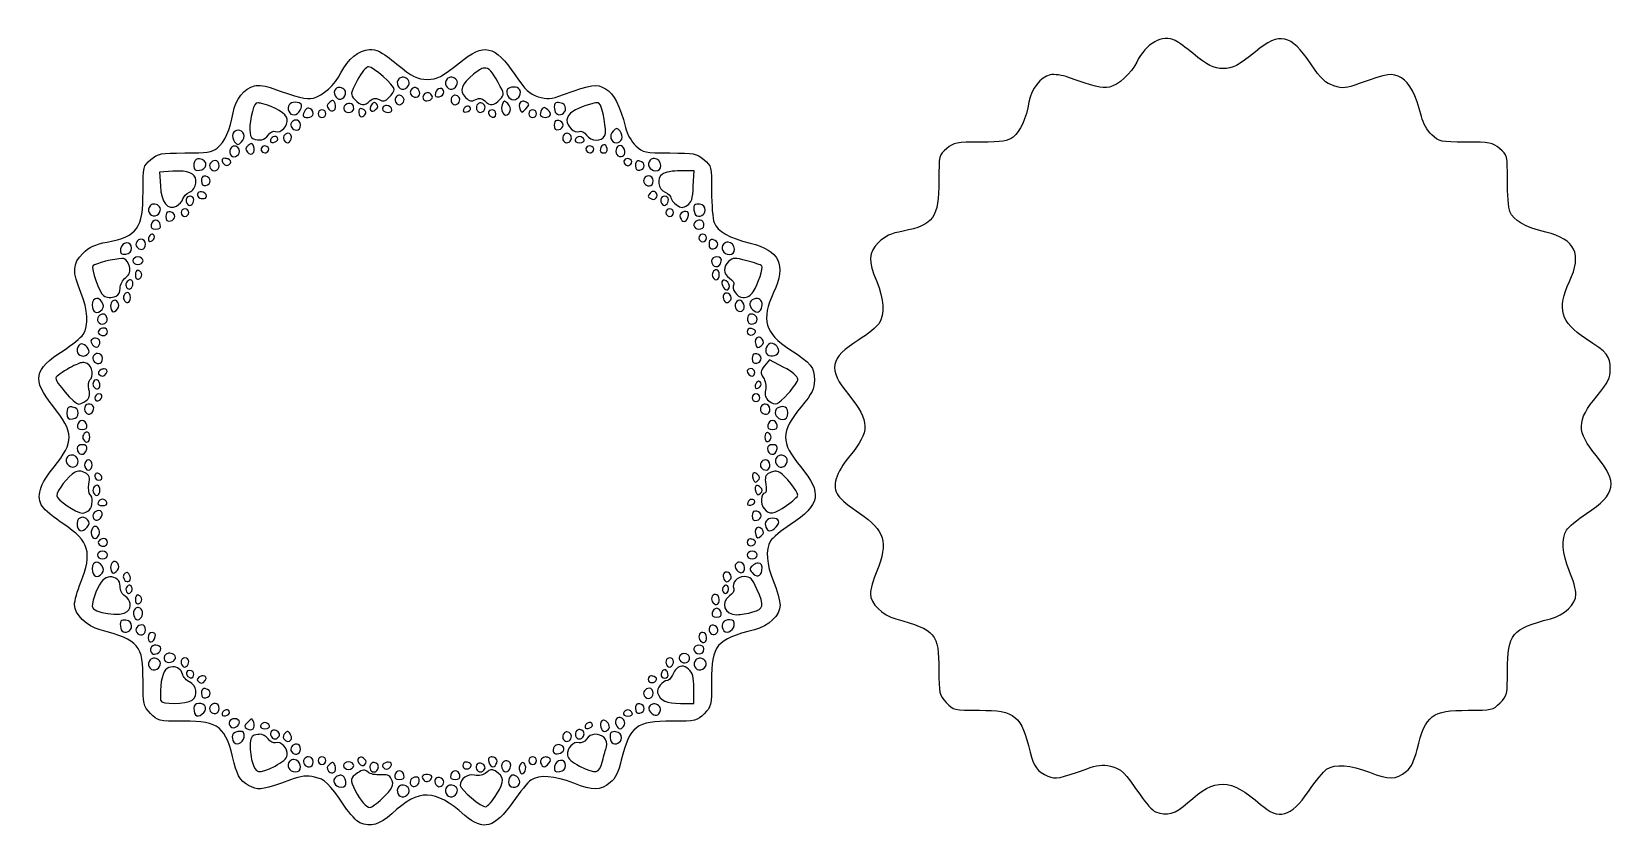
# Model space of a CAD drawing. Header units: centimetres. Extents: x -7.8 to 7.8, y -3.9 to 3.9.
import ezdxf

# ---------------------------------------------------------------- set-up
doc = ezdxf.new("R2010")
doc.units = ezdxf.units.CM
doc.header["$MEASUREMENT"] = 0
doc.layers.add('Layer 1', color=7, linetype='Continuous')

msp = doc.modelspace()

# ---------------------------------------------------------------- linework, layer by layer
at = {"layer": 'Layer 1', "color": 42, "lineweight": 25}
for points, knots in [([(3.23118, -3.71566), (3.20201, -3.70388), (3.13503, -3.63079), (3.08235, -3.55323), (3.08235, -3.55323), (2.92878, -3.32713), (2.89297, -3.2924), (2.78943, -3.26914), (2.78943, -3.26914), (2.71266, -3.25189), (2.66176, -3.25797), (2.55379, -3.29728), (2.55379, -3.29728), (2.2978, -3.39049), (2.25419, -3.3987), (2.17954, -3.36778), (2.17954, -3.36778), (2.07834, -3.32586), (2.03833, -3.27182), (2.00512, -3.13218), (2.00512, -3.13218), (1.91929, -2.77135), (1.8611, -2.72322), (1.51062, -2.72322), (1.51062, -2.72322), (1.25972, -2.72322), (1.25719, -2.72261), (1.18579, -2.64619), (1.18579, -2.64619), (1.11669, -2.57222), (1.11382, -2.55962), (1.11373, -2.32993), (1.11373, -2.32993), (1.11347, -1.97532), (1.07903, -1.93422), (0.69365, -1.83033), (0.69365, -1.83033), (0.56103, -1.79458), (0.44409, -1.67909), (0.44409, -1.58386), (0.44409, -1.58386), (0.44409, -1.54673), (0.472, -1.44767), (0.50611, -1.36373), (0.50611, -1.36373), (0.6216, -1.07949), (0.58693, -0.96177), (0.33921, -0.79709), (0.33921, -0.79709), (0.24551, -0.7348), (0.15122, -0.65693), (0.12967, -0.62404), (0.12967, -0.62404), (0.06704, -0.52845), (0.10229, -0.40822), (0.24356, -0.23574), (0.24356, -0.23574), (0.44296, 0.00774), (0.44125, 0.10044), (0.23256, 0.36042), (0.23256, 0.36042), (0.02616, 0.61756), (0.04478, 0.7184), (0.33213, 0.89988), (0.33213, 0.89988), (0.41838, 0.95435), (0.50676, 1.0261), (0.52853, 1.05933), (0.52853, 1.05933), (0.58566, 1.14653), (0.57727, 1.29967), (0.50611, 1.46876), (0.50611, 1.46876), (0.42102, 1.67093), (0.42498, 1.75237), (0.52471, 1.85151), (0.52471, 1.85151), (0.58653, 1.91296), (0.64239, 1.93888), (0.76432, 1.96268), (0.76432, 1.96268), (1.06175, 2.02073), (1.11381, 2.09445), (1.11381, 2.45751), (1.11381, 2.45751), (1.11381, 2.70295), (1.11431, 2.705), (1.19013, 2.7688), (1.19013, 2.7688), (1.26141, 2.82878), (1.28329, 2.83301), (1.52165, 2.83301), (1.52165, 2.83301), (1.73849, 2.83301), (1.78624, 2.8404), (1.83933, 2.88216), (1.83933, 2.88216), (1.90937, 2.93725), (1.96728, 3.06566), (1.99374, 3.22455), (1.99374, 3.22455), (2.01503, 3.35243), (2.1064, 3.46863), (2.20219, 3.48967), (2.20219, 3.48967), (2.24298, 3.49863), (2.31779, 3.48827), (2.38135, 3.46489), (2.38135, 3.46489), (2.62208, 3.3763), (2.70692, 3.35627), (2.7797, 3.37083), (2.7797, 3.37083), (2.86489, 3.38787), (2.99276, 3.50483), (3.0474, 3.61569), (3.0474, 3.61569), (3.13847, 3.80047), (3.29853, 3.88916), (3.42424, 3.8245), (3.42424, 3.8245), (3.45637, 3.80797), (3.53289, 3.75294), (3.59429, 3.70221), (3.59429, 3.70221), (3.7406, 3.58129), (3.79809, 3.55235), (3.89195, 3.55235), (3.89195, 3.55235), (3.98747, 3.55235), (4.03716, 3.57824), (4.20671, 3.71634), (4.20671, 3.71634), (4.44694, 3.91202), (4.5517, 3.88937), (4.74771, 3.5994), (4.74771, 3.5994), (4.85156, 3.44576), (4.88835, 3.41066), (4.97394, 3.38357), (4.97394, 3.38357), (5.06548, 3.35459), (5.09136, 3.35677), (5.22199, 3.40448), (5.22199, 3.40448), (5.50503, 3.50786), (5.5438, 3.51318), (5.63326, 3.46093), (5.63326, 3.46093), (5.71686, 3.41211), (5.77403, 3.30137), (5.82847, 3.08279), (5.82847, 3.08279), (5.84474, 3.01746), (5.8862, 2.94454), (5.93072, 2.90296), (5.93072, 2.90296), (6.00284, 2.83559), (6.01503, 2.83301), (6.26152, 2.83301), (6.26152, 2.83301), (6.50066, 2.83301), (6.52245, 2.8288), (6.59376, 2.7688), (6.59376, 2.7688), (6.66946, 2.7051), (6.67008, 2.70262), (6.67008, 2.46035), (6.67008, 2.46035), (6.67008, 2.32603), (6.68096, 2.1875), (6.69427, 2.15251), (6.69427, 2.15251), (6.72678, 2.06699), (6.84089, 2.00177), (7.04584, 1.95154), (7.04584, 1.95154), (7.33454, 1.88079), (7.4019, 1.73961), (7.27601, 1.46915), (7.27601, 1.46915), (7.15273, 1.2043), (7.19102, 1.06938), (7.43406, 0.91215), (7.43406, 0.91215), (7.64842, 0.77348), (7.67467, 0.74087), (7.67467, 0.61326), (7.67467, 0.61326), (7.67467, 0.52495), (7.65545, 0.48606), (7.54531, 0.35158), (7.54531, 0.35158), (7.34309, 0.10465), (7.34225, 0.00612), (7.54035, -0.23577), (7.54035, -0.23577), (7.75303, -0.49547), (7.73411, -0.60431), (7.44238, -0.79918), (7.44238, -0.79918), (7.35186, -0.85965), (7.26376, -0.93219), (7.24661, -0.96037), (7.24661, -0.96037), (7.1952, -1.04486), (7.20527, -1.1883), (7.27448, -1.35706), (7.27448, -1.35706), (7.31041, -1.44468), (7.33981, -1.54879), (7.33981, -1.58841), (7.33981, -1.58841), (7.33981, -1.68592), (7.22713, -1.79428), (7.08948, -1.82913), (7.08948, -1.82913), (6.71365, -1.9243), (6.67031, -1.97653), (6.67017, -2.33447), (6.67017, -2.33447), (6.67017, -2.57075), (6.66787, -2.58045), (6.59757, -2.65073), (6.59757, -2.65073), (6.52747, -2.72082), (6.51713, -2.72323), (6.28628, -2.72323), (6.28628, -2.72323), (5.9283, -2.72323), (5.87265, -2.76582), (5.78746, -3.10498), (5.78746, -3.10498), (5.75836, -3.22082), (5.72709, -3.28517), (5.68307, -3.3198), (5.68307, -3.3198), (5.57744, -3.40289), (5.5138, -3.40456), (5.32251, -3.32928), (5.32251, -3.32928), (5.13331, -3.25482), (4.98627, -3.24448), (4.90299, -3.29978), (4.90299, -3.29978), (4.87545, -3.31807), (4.79576, -3.41551), (4.7259, -3.51632), (4.7259, -3.51632), (4.55112, -3.76854), (4.43664, -3.79975), (4.25828, -3.64385), (4.25828, -3.64385), (3.96035, -3.38345), (3.81691, -3.38028), (3.54469, -3.6281), (3.54469, -3.6281), (3.42545, -3.73665), (3.34138, -3.76014), (3.23119, -3.71567), (3.23119, -3.71567), (3.23119, -3.71567), (3.23118, -3.71566), (3.23118, -3.71566)], [0, 0, 0, 0, 0.01492537, 0.01492537, 0.01492537, 0.01492537, 0.02985075, 0.02985075, 0.02985075, 0.02985075, 0.04477612, 0.04477612, 0.04477612, 0.04477612, 0.05970149, 0.05970149, 0.05970149, 0.05970149, 0.07462687, 0.07462687, 0.07462687, 0.07462687, 0.08955224, 0.08955224, 0.08955224, 0.08955224, 0.10447761, 0.10447761, 0.10447761, 0.10447761, 0.11940299, 0.11940299, 0.11940299, 0.11940299, 0.13432836, 0.13432836, 0.13432836, 0.13432836, 0.14925373, 0.14925373, 0.14925373, 0.14925373, 0.1641791, 0.1641791, 0.1641791, 0.1641791, 0.17910448, 0.17910448, 0.17910448, 0.17910448, 0.19402985, 0.19402985, 0.19402985, 0.19402985, 0.20895522, 0.20895522, 0.20895522, 0.20895522, 0.2238806, 0.2238806, 0.2238806, 0.2238806, 0.23880597, 0.23880597, 0.23880597, 0.23880597, 0.25373134, 0.25373134, 0.25373134, 0.25373134, 0.26865672, 0.26865672, 0.26865672, 0.26865672, 0.28358209, 0.28358209, 0.28358209, 0.28358209, 0.29850746, 0.29850746, 0.29850746, 0.29850746, 0.31343284, 0.31343284, 0.31343284, 0.31343284, 0.32835821, 0.32835821, 0.32835821, 0.32835821, 0.34328358, 0.34328358, 0.34328358, 0.34328358, 0.35820896, 0.35820896, 0.35820896, 0.35820896, 0.37313433, 0.37313433, 0.37313433, 0.37313433, 0.3880597, 0.3880597, 0.3880597, 0.3880597, 0.40298507, 0.40298507, 0.40298507, 0.40298507, 0.41791045, 0.41791045, 0.41791045, 0.41791045, 0.43283582, 0.43283582, 0.43283582, 0.43283582, 0.44776119, 0.44776119, 0.44776119, 0.44776119, 0.46268657, 0.46268657, 0.46268657, 0.46268657, 0.47761194, 0.47761194, 0.47761194, 0.47761194, 0.49253731, 0.49253731, 0.49253731, 0.49253731, 0.50746269, 0.50746269, 0.50746269, 0.50746269, 0.52238806, 0.52238806, 0.52238806, 0.52238806, 0.53731343, 0.53731343, 0.53731343, 0.53731343, 0.55223881, 0.55223881, 0.55223881, 0.55223881, 0.56716418, 0.56716418, 0.56716418, 0.56716418, 0.58208955, 0.58208955, 0.58208955, 0.58208955, 0.59701493, 0.59701493, 0.59701493, 0.59701493, 0.6119403, 0.6119403, 0.6119403, 0.6119403, 0.62686567, 0.62686567, 0.62686567, 0.62686567, 0.64179104, 0.64179104, 0.64179104, 0.64179104, 0.65671642, 0.65671642, 0.65671642, 0.65671642, 0.67164179, 0.67164179, 0.67164179, 0.67164179, 0.68656716, 0.68656716, 0.68656716, 0.68656716, 0.70149254, 0.70149254, 0.70149254, 0.70149254, 0.71641791, 0.71641791, 0.71641791, 0.71641791, 0.73134328, 0.73134328, 0.73134328, 0.73134328, 0.74626866, 0.74626866, 0.74626866, 0.74626866, 0.76119403, 0.76119403, 0.76119403, 0.76119403, 0.7761194, 0.7761194, 0.7761194, 0.7761194, 0.79104478, 0.79104478, 0.79104478, 0.79104478, 0.80597015, 0.80597015, 0.80597015, 0.80597015, 0.82089552, 0.82089552, 0.82089552, 0.82089552, 0.8358209, 0.8358209, 0.8358209, 0.8358209, 0.85074627, 0.85074627, 0.85074627, 0.85074627, 0.86567164, 0.86567164, 0.86567164, 0.86567164, 0.88059701, 0.88059701, 0.88059701, 0.88059701, 0.89552239, 0.89552239, 0.89552239, 0.89552239, 0.91044776, 0.91044776, 0.91044776, 0.91044776, 0.92537313, 0.92537313, 0.92537313, 0.92537313, 0.94029851, 0.94029851, 0.94029851, 0.94029851, 0.95522388, 0.95522388, 0.95522388, 0.95522388, 0.97014925, 0.97014925, 0.97014925, 0.97014925, 1, 1, 1, 1]), ([(-4.45207, 3.73818), (-4.55439, 3.73185), (-4.66158, 3.64773), (-4.72988, 3.50915), (-4.72988, 3.50915), (-4.78452, 3.39829), (-4.91259, 3.28062), (-4.99777, 3.26358), (-4.99777, 3.26358), (-5.07055, 3.24902), (-5.15557, 3.26925), (-5.3963, 3.35784), (-5.3963, 3.35784), (-5.45986, 3.38123), (-5.53493, 3.3916), (-5.57572, 3.38264), (-5.57572, 3.38264), (-5.67151, 3.3616), (-5.76279, 3.24511), (-5.78408, 3.11723), (-5.78408, 3.11723), (-5.81054, 2.95835), (-5.86783, 2.83002), (-5.93787, 2.77493), (-5.93787, 2.77493), (-5.99095, 2.73317), (-6.03936, 2.72615), (-6.2562, 2.72615), (-6.2562, 2.72615), (-6.49456, 2.72615), (-6.51648, 2.72164), (-6.58776, 2.66166), (-6.58776, 2.66166), (-6.66358, 2.59786), (-6.66383, 2.59622), (-6.66383, 2.35077), (-6.66383, 2.35077), (-6.66383, 1.98771), (-6.71615, 1.91355), (-7.01357, 1.8555), (-7.01357, 1.8555), (-7.1355, 1.8317), (-7.19071, 1.80616), (-7.25252, 1.74471), (-7.25252, 1.74471), (-7.35225, 1.64557), (-7.35663, 1.56406), (-7.27154, 1.36189), (-7.27154, 1.36189), (-7.20038, 1.1928), (-7.19208, 1.03981), (-7.24922, 0.95261), (-7.24922, 0.95261), (-7.27099, 0.91938), (-7.35893, 0.8475), (-7.44518, 0.79303), (-7.44518, 0.79303), (-7.73253, 0.61155), (-7.75163, 0.51025), (-7.54523, 0.25311), (-7.54523, 0.25311), (-7.33654, -0.00687), (-7.33426, -0.09955), (-7.53365, -0.34303), (-7.53365, -0.34303), (-7.67492, -0.51552), (-7.71039, -0.63522), (-7.64775, -0.73081), (-7.64775, -0.73081), (-7.6262, -0.7637), (-7.53226, -0.84132), (-7.43856, -0.90361), (-7.43856, -0.90361), (-7.19084, -1.0683), (-7.15605, -1.18657), (-7.27154, -1.47081), (-7.27154, -1.47081), (-7.30565, -1.55475), (-7.33355, -1.65361), (-7.33355, -1.69074), (-7.33355, -1.69074), (-7.33355, -1.78597), (-7.21647, -1.90138), (-7.08385, -1.93713), (-7.08385, -1.93713), (-6.69847, -2.04102), (-6.66409, -2.08192), (-6.66382, -2.43653), (-6.66382, -2.43653), (-6.66382, -2.66623), (-6.66099, -2.67923), (-6.59189, -2.75321), (-6.59189, -2.75321), (-6.52049, -2.82964), (-6.51785, -2.8301), (-6.26695, -2.8301), (-6.26695, -2.8301), (-5.91646, -2.8301), (-5.85834, -2.87855), (-5.77251, -3.23938), (-5.77251, -3.23938), (-5.73929, -3.37902), (-5.69924, -3.43311), (-5.59805, -3.47502), (-5.59805, -3.47502), (-5.5234, -3.50594), (-5.47949, -3.49712), (-5.2235, -3.40391), (-5.2235, -3.40391), (-5.11553, -3.3646), (-5.06462, -3.35855), (-4.98785, -3.3758), (-4.98785, -3.3758), (-4.88431, -3.39906), (-4.84872, -3.43412), (-4.69515, -3.66023), (-4.69515, -3.66023), (-4.64247, -3.73779), (-4.57549, -3.81051), (-4.54632, -3.82229), (-4.54632, -3.82229), (-4.43613, -3.86676), (-4.35219, -3.8432), (-4.23296, -3.73465), (-4.23296, -3.73465), (-3.96074, -3.48683), (-3.81734, -3.48996), (-3.51941, -3.75036), (-3.51941, -3.75036), (-3.34104, -3.90627), (-3.22621, -3.87525), (-3.05143, -3.62303), (-3.05143, -3.62303), (-2.98157, -3.52222), (-2.90203, -3.42469), (-2.87449, -3.4064), (-2.87449, -3.4064), (-2.79121, -3.3511), (-2.64449, -3.36171), (-2.45529, -3.43617), (-2.45529, -3.43617), (-2.26401, -3.51145), (-2.20042, -3.51016), (-2.0948, -3.42707), (-2.0948, -3.42707), (-2.05078, -3.39244), (-2.01889, -3.32793), (-1.98979, -3.2121), (-1.98979, -3.2121), (-1.9046, -2.87294), (-1.84919, -2.83011), (-1.49122, -2.83011), (-1.49122, -2.83011), (-1.26037, -2.83011), (-1.25043, -2.82745), (-1.18033, -2.75735), (-1.18033, -2.75735), (-1.11004, -2.68707), (-1.10757, -2.67779), (-1.10757, -2.4415), (-1.10757, -2.4415), (-1.10731, -2.08356), (-1.0642, -2.03149), (-0.68837, -1.93631), (-0.68837, -1.93631), (-0.55072, -1.90146), (-0.43784, -1.79321), (-0.43784, -1.6957), (-0.43784, -1.6957), (-0.43784, -1.65608), (-0.46723, -1.55181), (-0.50316, -1.46419), (-0.50316, -1.46419), (-0.57236, -1.29543), (-0.58268, -1.1518), (-0.53127, -1.06731), (-0.53127, -1.06731), (-0.51412, -1.03913), (-0.42584, -0.96655), (-0.33531, -0.90608), (-0.33531, -0.90608), (-0.04358, -0.7112), (-0.02424, -0.60271), (-0.23692, -0.34301), (-0.23692, -0.34301), (-0.43502, -0.10113), (-0.43418, -0.00207), (-0.23196, 0.24486), (-0.23196, 0.24486), (-0.12182, 0.37935), (-0.10298, 0.41783), (-0.10298, 0.50614), (-0.10298, 0.50614), (-0.10298, 0.63375), (-0.12923, 0.66678), (-0.34359, 0.80545), (-0.34359, 0.80545), (-0.58663, 0.96268), (-0.62479, 1.09706), (-0.50151, 1.3619), (-0.50151, 1.3619), (-0.37562, 1.63236), (-0.44267, 1.77402), (-0.73137, 1.84476), (-0.73137, 1.84476), (-0.93632, 1.89499), (-1.05108, 1.96016), (-1.0836, 2.04568), (-1.0836, 2.04568), (-1.0969, 2.08067), (-1.10758, 2.21893), (-1.10758, 2.35326), (-1.10758, 2.35326), (-1.10758, 2.59553), (-1.10795, 2.59796), (-1.18365, 2.66167), (-1.18365, 2.66167), (-1.25496, 2.72167), (-1.27689, 2.72616), (-1.51603, 2.72616), (-1.51603, 2.72616), (-1.76252, 2.72616), (-1.77464, 2.72907), (-1.84676, 2.79644), (-1.84676, 2.79644), (-1.89128, 2.83803), (-1.93302, 2.91053), (-1.94929, 2.97586), (-1.94929, 2.97586), (-2.00373, 3.19444), (-2.06082, 3.30489), (-2.14442, 3.35372), (-2.14442, 3.35372), (-2.23388, 3.40597), (-2.27231, 3.40087), (-2.55535, 3.2975), (-2.55535, 3.2975), (-2.68598, 3.24979), (-2.71185, 3.24785), (-2.8034, 3.27683), (-2.8034, 3.27683), (-2.88898, 3.30392), (-2.9261, 3.33899), (-3.02995, 3.49263), (-3.02995, 3.49263), (-3.22596, 3.7826), (-3.33046, 3.80489), (-3.57069, 3.60921), (-3.57069, 3.60921), (-3.74024, 3.47111), (-3.79019, 3.4455), (-3.88571, 3.4455), (-3.88571, 3.4455), (-3.97957, 3.4455), (-4.03705, 3.47423), (-4.18337, 3.59515), (-4.18337, 3.59515), (-4.24476, 3.64588), (-4.32156, 3.70099), (-4.3537, 3.71752), (-4.3537, 3.71752), (-4.38513, 3.73368), (-4.41799, 3.7403), (-4.45209, 3.73819), (-4.45209, 3.73819), (-4.45209, 3.73819), (-4.45207, 3.73818), (-4.45207, 3.73818)], [0, 0, 0, 0, 0.01470588, 0.01470588, 0.01470588, 0.01470588, 0.02941176, 0.02941176, 0.02941176, 0.02941176, 0.04411765, 0.04411765, 0.04411765, 0.04411765, 0.05882353, 0.05882353, 0.05882353, 0.05882353, 0.07352941, 0.07352941, 0.07352941, 0.07352941, 0.08823529, 0.08823529, 0.08823529, 0.08823529, 0.10294118, 0.10294118, 0.10294118, 0.10294118, 0.11764706, 0.11764706, 0.11764706, 0.11764706, 0.13235294, 0.13235294, 0.13235294, 0.13235294, 0.14705882, 0.14705882, 0.14705882, 0.14705882, 0.16176471, 0.16176471, 0.16176471, 0.16176471, 0.17647059, 0.17647059, 0.17647059, 0.17647059, 0.19117647, 0.19117647, 0.19117647, 0.19117647, 0.20588235, 0.20588235, 0.20588235, 0.20588235, 0.22058824, 0.22058824, 0.22058824, 0.22058824, 0.23529412, 0.23529412, 0.23529412, 0.23529412, 0.25, 0.25, 0.25, 0.25, 0.26470588, 0.26470588, 0.26470588, 0.26470588, 0.27941176, 0.27941176, 0.27941176, 0.27941176, 0.29411765, 0.29411765, 0.29411765, 0.29411765, 0.30882353, 0.30882353, 0.30882353, 0.30882353, 0.32352941, 0.32352941, 0.32352941, 0.32352941, 0.33823529, 0.33823529, 0.33823529, 0.33823529, 0.35294118, 0.35294118, 0.35294118, 0.35294118, 0.36764706, 0.36764706, 0.36764706, 0.36764706, 0.38235294, 0.38235294, 0.38235294, 0.38235294, 0.39705882, 0.39705882, 0.39705882, 0.39705882, 0.41176471, 0.41176471, 0.41176471, 0.41176471, 0.42647059, 0.42647059, 0.42647059, 0.42647059, 0.44117647, 0.44117647, 0.44117647, 0.44117647, 0.45588235, 0.45588235, 0.45588235, 0.45588235, 0.47058824, 0.47058824, 0.47058824, 0.47058824, 0.48529412, 0.48529412, 0.48529412, 0.48529412, 0.5, 0.5, 0.5, 0.5, 0.51470588, 0.51470588, 0.51470588, 0.51470588, 0.52941176, 0.52941176, 0.52941176, 0.52941176, 0.54411765, 0.54411765, 0.54411765, 0.54411765, 0.55882353, 0.55882353, 0.55882353, 0.55882353, 0.57352941, 0.57352941, 0.57352941, 0.57352941, 0.58823529, 0.58823529, 0.58823529, 0.58823529, 0.60294118, 0.60294118, 0.60294118, 0.60294118, 0.61764706, 0.61764706, 0.61764706, 0.61764706, 0.63235294, 0.63235294, 0.63235294, 0.63235294, 0.64705882, 0.64705882, 0.64705882, 0.64705882, 0.66176471, 0.66176471, 0.66176471, 0.66176471, 0.67647059, 0.67647059, 0.67647059, 0.67647059, 0.69117647, 0.69117647, 0.69117647, 0.69117647, 0.70588235, 0.70588235, 0.70588235, 0.70588235, 0.72058824, 0.72058824, 0.72058824, 0.72058824, 0.73529412, 0.73529412, 0.73529412, 0.73529412, 0.75, 0.75, 0.75, 0.75, 0.76470588, 0.76470588, 0.76470588, 0.76470588, 0.77941176, 0.77941176, 0.77941176, 0.77941176, 0.79411765, 0.79411765, 0.79411765, 0.79411765, 0.80882353, 0.80882353, 0.80882353, 0.80882353, 0.82352941, 0.82352941, 0.82352941, 0.82352941, 0.83823529, 0.83823529, 0.83823529, 0.83823529, 0.85294118, 0.85294118, 0.85294118, 0.85294118, 0.86764706, 0.86764706, 0.86764706, 0.86764706, 0.88235294, 0.88235294, 0.88235294, 0.88235294, 0.89705882, 0.89705882, 0.89705882, 0.89705882, 0.91176471, 0.91176471, 0.91176471, 0.91176471, 0.92647059, 0.92647059, 0.92647059, 0.92647059, 0.94117647, 0.94117647, 0.94117647, 0.94117647, 0.95588235, 0.95588235, 0.95588235, 0.95588235, 0.97058824, 0.97058824, 0.97058824, 0.97058824, 1, 1, 1, 1]), ([(-4.45951, 3.56951), (-4.41404, 3.56917), (-4.20816, 3.38691), (-4.20816, 3.34709), (-4.20816, 3.34709), (-4.20816, 3.3329), (-4.231, 3.29862), (-4.25859, 3.27102), (-4.25859, 3.27102), (-4.2987, 3.23091), (-4.31814, 3.22664), (-4.35781, 3.24787), (-4.35781, 3.24787), (-4.39596, 3.26829), (-4.41676, 3.26499), (-4.44628, 3.23547), (-4.44628, 3.23547), (-4.49815, 3.1836), (-4.53882, 3.18741), (-4.59428, 3.2487), (-4.59428, 3.2487), (-4.63994, 3.29915), (-4.63953, 3.30251), (-4.5703, 3.43473), (-4.5703, 3.43473), (-4.52868, 3.51422), (-4.48333, 3.56969), (-4.45951, 3.5695), (-4.45951, 3.5695), (-4.45951, 3.5695), (-4.45951, 3.56951), (-4.45951, 3.56951)], [0, 0, 0, 0, 0.11111111, 0.11111111, 0.11111111, 0.11111111, 0.22222222, 0.22222222, 0.22222222, 0.22222222, 0.33333333, 0.33333333, 0.33333333, 0.33333333, 0.44444444, 0.44444444, 0.44444444, 0.44444444, 0.55555556, 0.55555556, 0.55555556, 0.55555556, 0.66666667, 0.66666667, 0.66666667, 0.66666667, 0.77777778, 0.77777778, 0.77777778, 0.77777778, 1, 1, 1, 1]), ([(-4.13044, 3.46616), (-4.09482, 3.46999), (-4.05689, 3.44094), (-4.06429, 3.4025), (-4.06429, 3.4025), (-4.06886, 3.37874), (-4.0918, 3.35581), (-4.11555, 3.35124), (-4.11555, 3.35124), (-4.16681, 3.34137), (-4.2013, 3.41267), (-4.16351, 3.45046), (-4.16351, 3.45046), (-4.15406, 3.45991), (-4.14231, 3.46489), (-4.13044, 3.46617), (-4.13044, 3.46617), (-4.13044, 3.46617), (-4.13044, 3.46616), (-4.13044, 3.46616)], [0, 0, 0, 0, 0.16666667, 0.16666667, 0.16666667, 0.16666667, 0.33333333, 0.33333333, 0.33333333, 0.33333333, 0.5, 0.5, 0.5, 0.5, 0.66666667, 0.66666667, 0.66666667, 0.66666667, 1, 1, 1, 1]), ([(-3.65915, 3.46616), (-3.62353, 3.46999), (-3.5856, 3.44094), (-3.593, 3.4025), (-3.593, 3.4025), (-3.59757, 3.37874), (-3.62051, 3.35581), (-3.64426, 3.35124), (-3.64426, 3.35124), (-3.69553, 3.34137), (-3.73001, 3.41267), (-3.69222, 3.45046), (-3.69222, 3.45046), (-3.68277, 3.45991), (-3.67102, 3.46489), (-3.65915, 3.46617), (-3.65915, 3.46617), (-3.65915, 3.46617), (-3.65915, 3.46616), (-3.65915, 3.46616)], [0, 0, 0, 0, 0.16666667, 0.16666667, 0.16666667, 0.16666667, 0.33333333, 0.33333333, 0.33333333, 0.33333333, 0.5, 0.5, 0.5, 0.5, 0.66666667, 0.66666667, 0.66666667, 0.66666667, 1, 1, 1, 1]), ([(-3.33007, 3.55711), (-3.28465, 3.5629), (-3.25119, 3.51944), (-3.19282, 3.4149), (-3.19282, 3.4149), (-3.13015, 3.30265), (-3.13, 3.30067), (-3.17628, 3.24954), (-3.17628, 3.24954), (-3.23222, 3.18772), (-3.27313, 3.1835), (-3.32511, 3.23549), (-3.32511, 3.23549), (-3.35463, 3.26501), (-3.3746, 3.26831), (-3.41275, 3.24789), (-3.41275, 3.24789), (-3.45223, 3.22676), (-3.47268, 3.23093), (-3.51114, 3.26939), (-3.51114, 3.26939), (-3.5767, 3.33495), (-3.55474, 3.39927), (-3.43342, 3.49677), (-3.43342, 3.49677), (-3.38891, 3.53254), (-3.35732, 3.55365), (-3.33007, 3.55713), (-3.33007, 3.55713), (-3.33007, 3.55713), (-3.33007, 3.55711), (-3.33007, 3.55711)], [0, 0, 0, 0, 0.11111111, 0.11111111, 0.11111111, 0.11111111, 0.22222222, 0.22222222, 0.22222222, 0.22222222, 0.33333333, 0.33333333, 0.33333333, 0.33333333, 0.44444444, 0.44444444, 0.44444444, 0.44444444, 0.55555556, 0.55555556, 0.55555556, 0.55555556, 0.66666667, 0.66666667, 0.66666667, 0.66666667, 0.77777778, 0.77777778, 0.77777778, 0.77777778, 1, 1, 1, 1]), ([(-4.74973, 3.36777), (-4.71516, 3.37023), (-4.67726, 3.34042), (-4.68441, 3.30328), (-4.68441, 3.30328), (-4.68899, 3.27952), (-4.71036, 3.25625), (-4.73237, 3.25202), (-4.73237, 3.25202), (-4.7794, 3.24296), (-4.81586, 3.31901), (-4.78115, 3.35372), (-4.78115, 3.35372), (-4.77219, 3.36268), (-4.76126, 3.36696), (-4.74973, 3.36778), (-4.74973, 3.36778), (-4.74973, 3.36778), (-4.74973, 3.36777), (-4.74973, 3.36777)], [0, 0, 0, 0, 0.16666667, 0.16666667, 0.16666667, 0.16666667, 0.33333333, 0.33333333, 0.33333333, 0.33333333, 0.5, 0.5, 0.5, 0.5, 0.66666667, 0.66666667, 0.66666667, 0.66666667, 1, 1, 1, 1]), ([(-4.15772, 3.29087), (-4.12831, 3.29002), (-4.10052, 3.25574), (-4.11969, 3.22472), (-4.11969, 3.22472), (-4.12886, 3.20989), (-4.14652, 3.19743), (-4.15855, 3.19743), (-4.15855, 3.19743), (-4.19686, 3.19743), (-4.21446, 3.25066), (-4.18583, 3.27929), (-4.18583, 3.27929), (-4.17728, 3.28784), (-4.16752, 3.29115), (-4.15772, 3.29087)], [0, 0, 0, 0, 0.2, 0.2, 0.2, 0.2, 0.4, 0.4, 0.4, 0.4, 0.6, 0.6, 0.6, 0.6, 1, 1, 1, 1]), ([(-4.01303, 3.36528), (-4.00905, 3.36597), (-4.00467, 3.36589), (-4.00063, 3.36528), (-4.00063, 3.36528), (-3.99601, 3.36459), (-3.99095, 3.36303), (-3.98658, 3.36032), (-3.98658, 3.36032), (-3.97175, 3.35115), (-3.96012, 3.32706), (-3.96012, 3.3074), (-3.96012, 3.3074), (-3.96012, 3.26564), (-4.02345, 3.25979), (-4.04776, 3.29913), (-4.04776, 3.29913), (-4.06433, 3.32595), (-4.04089, 3.36039), (-4.01303, 3.36528)], [0, 0, 0, 0, 0.16666667, 0.16666667, 0.16666667, 0.16666667, 0.33333333, 0.33333333, 0.33333333, 0.33333333, 0.5, 0.5, 0.5, 0.5, 0.66666667, 0.66666667, 0.66666667, 0.66666667, 1, 1, 1, 1]), ([(-3.889, 3.31567), (-3.88503, 3.31636), (-3.88061, 3.31628), (-3.8766, 3.31567), (-3.8766, 3.31567), (-3.87202, 3.31498), (-3.86685, 3.31337), (-3.86255, 3.31071), (-3.86255, 3.31071), (-3.84771, 3.30154), (-3.83609, 3.28405), (-3.83609, 3.27268), (-3.83609, 3.27268), (-3.83609, 3.23968), (-3.90695, 3.22187), (-3.92456, 3.25035), (-3.92456, 3.25035), (-3.94075, 3.27654), (-3.91682, 3.31076), (-3.88901, 3.31567), (-3.88901, 3.31567), (-3.88901, 3.31567), (-3.889, 3.31567), (-3.889, 3.31567)], [0, 0, 0, 0, 0.14285714, 0.14285714, 0.14285714, 0.14285714, 0.28571429, 0.28571429, 0.28571429, 0.28571429, 0.42857143, 0.42857143, 0.42857143, 0.42857143, 0.57142857, 0.57142857, 0.57142857, 0.57142857, 0.71428571, 0.71428571, 0.71428571, 0.71428571, 1, 1, 1, 1]), ([(-3.76167, 3.35784), (-3.74234, 3.3599), (-3.72446, 3.34805), (-3.72446, 3.32146), (-3.72446, 3.32146), (-3.72446, 3.30118), (-3.74482, 3.28082), (-3.76994, 3.27599), (-3.76994, 3.27599), (-3.80309, 3.26961), (-3.81353, 3.28005), (-3.80715, 3.3132), (-3.80715, 3.3132), (-3.80192, 3.34034), (-3.781, 3.35579), (-3.76168, 3.35785), (-3.76168, 3.35785), (-3.76168, 3.35785), (-3.76167, 3.35784), (-3.76167, 3.35784)], [0, 0, 0, 0, 0.16666667, 0.16666667, 0.16666667, 0.16666667, 0.33333333, 0.33333333, 0.33333333, 0.33333333, 0.5, 0.5, 0.5, 0.5, 0.66666667, 0.66666667, 0.66666667, 0.66666667, 1, 1, 1, 1]), ([(-3.61202, 3.29087), (-3.58261, 3.29002), (-3.55482, 3.25574), (-3.57399, 3.22472), (-3.57399, 3.22472), (-3.58316, 3.20989), (-3.60082, 3.19743), (-3.61285, 3.19743), (-3.61285, 3.19743), (-3.65116, 3.19743), (-3.66876, 3.25066), (-3.64013, 3.27929), (-3.64013, 3.27929), (-3.63158, 3.28784), (-3.62182, 3.29115), (-3.61202, 3.29087)], [0, 0, 0, 0, 0.2, 0.2, 0.2, 0.2, 0.4, 0.4, 0.4, 0.4, 0.6, 0.6, 0.6, 0.6, 1, 1, 1, 1]), ([(-3.04234, 3.37107), (-2.98525, 3.37107), (-2.96265, 3.33927), (-2.98281, 3.28673), (-2.98281, 3.28673), (-2.99114, 3.26503), (-3.01797, 3.24704), (-3.04234, 3.24704), (-3.04234, 3.24704), (-3.08898, 3.24704), (-3.1264, 3.31037), (-3.1027, 3.34874), (-3.1027, 3.34874), (-3.09503, 3.36115), (-3.06802, 3.37107), (-3.04234, 3.37107)], [0, 0, 0, 0, 0.2, 0.2, 0.2, 0.2, 0.4, 0.4, 0.4, 0.4, 0.6, 0.6, 0.6, 0.6, 1, 1, 1, 1]), ([(-5.54017, 3.21648), (-5.53095, 3.21648), (-5.51967, 3.21426), (-5.50544, 3.21069), (-5.50544, 3.21069), (-5.37288, 3.17742), (-5.26238, 3.10992), (-5.25491, 3.05773), (-5.25491, 3.05773), (-5.24568, 2.99316), (-5.31707, 2.91657), (-5.36818, 2.93619), (-5.36818, 2.93619), (-5.39, 2.94456), (-5.42049, 2.92983), (-5.44094, 2.90064), (-5.44094, 2.90064), (-5.47484, 2.85224), (-5.52568, 2.84055), (-5.5906, 2.86674), (-5.5906, 2.86674), (-5.6285, 2.88204), (-5.63116, 3.00316), (-5.59556, 3.13132), (-5.59556, 3.13132), (-5.57772, 3.19559), (-5.56782, 3.21625), (-5.54016, 3.21648), (-5.54016, 3.21648), (-5.54016, 3.21648), (-5.54017, 3.21648), (-5.54017, 3.21648)], [0, 0, 0, 0, 0.11111111, 0.11111111, 0.11111111, 0.11111111, 0.22222222, 0.22222222, 0.22222222, 0.22222222, 0.33333333, 0.33333333, 0.33333333, 0.33333333, 0.44444444, 0.44444444, 0.44444444, 0.44444444, 0.55555556, 0.55555556, 0.55555556, 0.55555556, 0.66666667, 0.66666667, 0.66666667, 0.66666667, 0.77777778, 0.77777778, 0.77777778, 0.77777778, 1, 1, 1, 1]), ([(-5.17802, 3.22225), (-5.11498, 3.22225), (-5.09913, 3.19769), (-5.12759, 3.14453), (-5.12759, 3.14453), (-5.1571, 3.08939), (-5.2206, 3.08395), (-5.24004, 3.13461), (-5.24004, 3.13461), (-5.25879, 3.18347), (-5.23138, 3.22225), (-5.17803, 3.22225), (-5.17803, 3.22225), (-5.17803, 3.22225), (-5.17802, 3.22225), (-5.17802, 3.22225)], [0, 0, 0, 0, 0.2, 0.2, 0.2, 0.2, 0.4, 0.4, 0.4, 0.4, 0.6, 0.6, 0.6, 0.6, 1, 1, 1, 1]), ([(-5.04325, 3.16439), (-5.02199, 3.16262), (-5.00191, 3.14136), (-5.00191, 3.10899), (-5.00191, 3.10899), (-5.00191, 3.08933), (-5.02423, 3.07344), (-5.05152, 3.07344), (-5.05152, 3.07344), (-5.10537, 3.07344), (-5.11243, 3.09146), (-5.0788, 3.14455), (-5.0788, 3.14455), (-5.0693, 3.15956), (-5.05601, 3.16546), (-5.04325, 3.16439)], [0, 0, 0, 0, 0.2, 0.2, 0.2, 0.2, 0.4, 0.4, 0.4, 0.4, 0.6, 0.6, 0.6, 0.6, 1, 1, 1, 1]), ([(-4.91509, 3.14785), (-4.89462, 3.14785), (-4.87788, 3.13111), (-4.87788, 3.11064), (-4.87788, 3.11064), (-4.87788, 3.09018), (-4.89462, 3.07343), (-4.91509, 3.07343), (-4.91509, 3.07343), (-4.93555, 3.07343), (-4.9523, 3.09018), (-4.9523, 3.11064), (-4.9523, 3.11064), (-4.9523, 3.1311), (-4.93555, 3.14785), (-4.91509, 3.14785)], [0, 0, 0, 0, 0.2, 0.2, 0.2, 0.2, 0.4, 0.4, 0.4, 0.4, 0.6, 0.6, 0.6, 0.6, 1, 1, 1, 1]), ([(-4.81505, 3.23877), (-4.81277, 3.23935), (-4.8104, 3.23917), (-4.80844, 3.23877), (-4.80844, 3.23877), (-4.80056, 3.23718), (-4.79429, 3.22765), (-4.78777, 3.21066), (-4.78777, 3.21066), (-4.76552, 3.15267), (-4.81269, 3.1114), (-4.84978, 3.15609), (-4.84978, 3.15609), (-4.8723, 3.18323), (-4.8704, 3.19744), (-4.84151, 3.22141), (-4.84151, 3.22141), (-4.83012, 3.23086), (-4.8219, 3.23707), (-4.81505, 3.23877)], [0, 0, 0, 0, 0.16666667, 0.16666667, 0.16666667, 0.16666667, 0.33333333, 0.33333333, 0.33333333, 0.33333333, 0.5, 0.5, 0.5, 0.5, 0.66666667, 0.66666667, 0.66666667, 0.66666667, 1, 1, 1, 1]), ([(-4.64224, 3.21069), (-4.61841, 3.20992), (-4.60503, 3.19111), (-4.60503, 3.15612), (-4.60503, 3.15612), (-4.60503, 3.13793), (-4.62735, 3.12305), (-4.65464, 3.12305), (-4.65464, 3.12305), (-4.71104, 3.12305), (-4.72229, 3.18549), (-4.66952, 3.20573), (-4.66952, 3.20573), (-4.65938, 3.20962), (-4.65018, 3.21094), (-4.64223, 3.21069), (-4.64223, 3.21069), (-4.64223, 3.21069), (-4.64224, 3.21069), (-4.64224, 3.21069)], [0, 0, 0, 0, 0.16666667, 0.16666667, 0.16666667, 0.16666667, 0.33333333, 0.33333333, 0.33333333, 0.33333333, 0.5, 0.5, 0.5, 0.5, 0.66666667, 0.66666667, 0.66666667, 0.66666667, 1, 1, 1, 1]), ([(-4.53475, 3.16025), (-4.52991, 3.16051), (-4.52409, 3.15869), (-4.51739, 3.15611), (-4.51739, 3.15611), (-4.49635, 3.14803), (-4.48278, 3.13011), (-4.48762, 3.1156), (-4.48762, 3.1156), (-4.50423, 3.06576), (-4.55542, 3.06953), (-4.55542, 3.12056), (-4.55542, 3.12056), (-4.55542, 3.14731), (-4.54928, 3.15987), (-4.53475, 3.16025)], [0, 0, 0, 0, 0.2, 0.2, 0.2, 0.2, 0.4, 0.4, 0.4, 0.4, 0.6, 0.6, 0.6, 0.6, 1, 1, 1, 1]), ([(-4.40742, 3.21976), (-4.39957, 3.22119), (-4.39145, 3.21701), (-4.38179, 3.20736), (-4.38179, 3.20736), (-4.36247, 3.18805), (-4.36499, 3.1718), (-4.39088, 3.15031), (-4.39088, 3.15031), (-4.43414, 3.11441), (-4.46173, 3.14785), (-4.43057, 3.19827), (-4.43057, 3.19827), (-4.42262, 3.21113), (-4.41527, 3.21834), (-4.40742, 3.21977), (-4.40742, 3.21977), (-4.40742, 3.21977), (-4.40742, 3.21976), (-4.40742, 3.21976)], [0, 0, 0, 0, 0.16666667, 0.16666667, 0.16666667, 0.16666667, 0.33333333, 0.33333333, 0.33333333, 0.33333333, 0.5, 0.5, 0.5, 0.5, 0.66666667, 0.66666667, 0.66666667, 0.66666667, 1, 1, 1, 1]), ([(-4.2834, 3.19085), (-4.2582, 3.19048), (-4.23297, 3.17132), (-4.23297, 3.1462), (-4.23297, 3.1462), (-4.23297, 3.116), (-4.30034, 3.11607), (-4.31896, 3.1462), (-4.31896, 3.1462), (-4.32681, 3.1589), (-4.32124, 3.17649), (-4.30738, 3.18506), (-4.30738, 3.18506), (-4.29998, 3.18963), (-4.2918, 3.19097), (-4.2834, 3.19085)], [0, 0, 0, 0, 0.2, 0.2, 0.2, 0.2, 0.4, 0.4, 0.4, 0.4, 0.6, 0.6, 0.6, 0.6, 1, 1, 1, 1]), ([(-3.49378, 3.18423), (-3.47805, 3.18614), (-3.46333, 3.17866), (-3.46236, 3.16025), (-3.46236, 3.16025), (-3.46165, 3.14661), (-3.48012, 3.13189), (-3.50287, 3.12718), (-3.50287, 3.12718), (-3.52874, 3.12182), (-3.53959, 3.13112), (-3.53264, 3.15198), (-3.53264, 3.15198), (-3.5262, 3.17129), (-3.50951, 3.18231), (-3.49378, 3.18422), (-3.49378, 3.18422), (-3.49378, 3.18422), (-3.49378, 3.18423), (-3.49378, 3.18423)], [0, 0, 0, 0, 0.16666667, 0.16666667, 0.16666667, 0.16666667, 0.33333333, 0.33333333, 0.33333333, 0.33333333, 0.5, 0.5, 0.5, 0.5, 0.66666667, 0.66666667, 0.66666667, 0.66666667, 1, 1, 1, 1]), ([(-3.36397, 3.21648), (-3.33456, 3.21563), (-3.30676, 3.18135), (-3.32594, 3.15033), (-3.32594, 3.15033), (-3.33511, 3.1355), (-3.35277, 3.12304), (-3.3648, 3.12304), (-3.3648, 3.12304), (-3.40311, 3.12304), (-3.42071, 3.17627), (-3.39208, 3.2049), (-3.39208, 3.2049), (-3.38353, 3.21345), (-3.37377, 3.21676), (-3.36397, 3.21648)], [0, 0, 0, 0, 0.2, 0.2, 0.2, 0.2, 0.4, 0.4, 0.4, 0.4, 0.6, 0.6, 0.6, 0.6, 1, 1, 1, 1]), ([(-3.25318, 3.14785), (-3.23272, 3.14785), (-3.21597, 3.13111), (-3.21597, 3.11064), (-3.21597, 3.11064), (-3.21597, 3.0719), (-3.2453, 3.06143), (-3.27385, 3.08997), (-3.27385, 3.08997), (-3.30239, 3.11851), (-3.29191, 3.14785), (-3.25318, 3.14785)], [0, 0, 0, 0, 0.25, 0.25, 0.25, 0.25, 0.5, 0.5, 0.5, 0.5, 1, 1, 1, 1]), ([(-3.13411, 3.23299), (-3.12672, 3.23458), (-3.11722, 3.22602), (-3.10021, 3.20901), (-3.10021, 3.20901), (-3.07935, 3.18815), (-3.06851, 3.15471), (-3.07623, 3.1346), (-3.07623, 3.1346), (-3.10715, 3.05402), (-3.18062, 3.11341), (-3.15395, 3.19744), (-3.15395, 3.19744), (-3.14691, 3.21963), (-3.1415, 3.2314), (-3.13411, 3.23299)], [0, 0, 0, 0, 0.2, 0.2, 0.2, 0.2, 0.4, 0.4, 0.4, 0.4, 0.6, 0.6, 0.6, 0.6, 1, 1, 1, 1]), ([(-2.95139, 3.23217), (-2.94139, 3.23243), (-2.93034, 3.22968), (-2.91832, 3.22225), (-2.91832, 3.22225), (-2.88603, 3.20228), (-2.88619, 3.19403), (-2.92328, 3.15693), (-2.92328, 3.15693), (-2.96341, 3.11679), (-2.96713, 3.11689), (-2.98281, 3.15775), (-2.98281, 3.15775), (-2.999, 3.19994), (-2.98138, 3.23136), (-2.95139, 3.23216), (-2.95139, 3.23216), (-2.95139, 3.23216), (-2.95139, 3.23217), (-2.95139, 3.23217)], [0, 0, 0, 0, 0.16666667, 0.16666667, 0.16666667, 0.16666667, 0.33333333, 0.33333333, 0.33333333, 0.33333333, 0.5, 0.5, 0.5, 0.5, 0.66666667, 0.66666667, 0.66666667, 0.66666667, 1, 1, 1, 1]), ([(-2.8563, 3.14785), (-2.83583, 3.14785), (-2.81909, 3.13111), (-2.81909, 3.11064), (-2.81909, 3.11064), (-2.81909, 3.09018), (-2.83583, 3.07343), (-2.8563, 3.07343), (-2.8563, 3.07343), (-2.87676, 3.07343), (-2.89351, 3.09018), (-2.89351, 3.11064), (-2.89351, 3.11064), (-2.89351, 3.1311), (-2.87676, 3.14785), (-2.8563, 3.14785)], [0, 0, 0, 0, 0.2, 0.2, 0.2, 0.2, 0.4, 0.4, 0.4, 0.4, 0.6, 0.6, 0.6, 0.6, 1, 1, 1, 1]), ([(-2.74468, 3.16935), (-2.73584, 3.16967), (-2.72512, 3.16278), (-2.70913, 3.14951), (-2.70913, 3.14951), (-2.68778, 3.13179), (-2.67685, 3.10786), (-2.68433, 3.09577), (-2.68433, 3.09577), (-2.70125, 3.0684), (-2.76215, 3.06669), (-2.77859, 3.09328), (-2.77859, 3.09328), (-2.78532, 3.10416), (-2.78121, 3.12809), (-2.7695, 3.14702), (-2.7695, 3.14702), (-2.76074, 3.1612), (-2.75353, 3.16902), (-2.7447, 3.16935), (-2.7447, 3.16935), (-2.7447, 3.16935), (-2.74468, 3.16935), (-2.74468, 3.16935)], [0, 0, 0, 0, 0.14285714, 0.14285714, 0.14285714, 0.14285714, 0.28571429, 0.28571429, 0.28571429, 0.28571429, 0.42857143, 0.42857143, 0.42857143, 0.42857143, 0.57142857, 0.57142857, 0.57142857, 0.57142857, 0.71428571, 0.71428571, 0.71428571, 0.71428571, 1, 1, 1, 1]), ([(-2.6157, 3.21894), (-2.60854, 3.21963), (-2.59952, 3.21958), (-2.58924, 3.21812), (-2.58924, 3.21812), (-2.55275, 3.21294), (-2.53384, 3.19245), (-2.53384, 3.16024), (-2.53384, 3.16024), (-2.53384, 3.11104), (-2.59519, 3.08103), (-2.6281, 3.11394), (-2.6281, 3.11394), (-2.63767, 3.1235), (-2.64546, 3.15247), (-2.64546, 3.17843), (-2.64546, 3.17843), (-2.64546, 3.2045), (-2.63717, 3.21687), (-2.61569, 3.21894), (-2.61569, 3.21894), (-2.61569, 3.21894), (-2.6157, 3.21894), (-2.6157, 3.21894)], [0, 0, 0, 0, 0.14285714, 0.14285714, 0.14285714, 0.14285714, 0.28571429, 0.28571429, 0.28571429, 0.28571429, 0.42857143, 0.42857143, 0.42857143, 0.42857143, 0.57142857, 0.57142857, 0.57142857, 0.57142857, 0.71428571, 0.71428571, 0.71428571, 0.71428571, 1, 1, 1, 1]), ([(-2.2213, 3.21812), (-2.21493, 3.21814), (-2.21011, 3.21685), (-2.20807, 3.21481), (-2.20807, 3.21481), (-2.17172, 3.17846), (-2.12858, 2.93758), (-2.15102, 2.89566), (-2.15102, 2.89566), (-2.18354, 2.83489), (-2.28654, 2.83795), (-2.33044, 2.90062), (-2.33044, 2.90062), (-2.35089, 2.92981), (-2.38139, 2.94454), (-2.4032, 2.93617), (-2.4032, 2.93617), (-2.45004, 2.91819), (-2.52144, 2.98645), (-2.52144, 3.04945), (-2.52144, 3.04945), (-2.52144, 3.07545), (-2.49591, 3.11287), (-2.46522, 3.13213), (-2.46522, 3.13213), (-2.40356, 3.17081), (-2.26587, 3.21793), (-2.22131, 3.21812), (-2.22131, 3.21812), (-2.22131, 3.21812), (-2.2213, 3.21812), (-2.2213, 3.21812)], [0, 0, 0, 0, 0.11111111, 0.11111111, 0.11111111, 0.11111111, 0.22222222, 0.22222222, 0.22222222, 0.22222222, 0.33333333, 0.33333333, 0.33333333, 0.33333333, 0.44444444, 0.44444444, 0.44444444, 0.44444444, 0.55555556, 0.55555556, 0.55555556, 0.55555556, 0.66666667, 0.66666667, 0.66666667, 0.66666667, 0.77777778, 0.77777778, 0.77777778, 0.77777778, 1, 1, 1, 1]), ([(-5.73364, 2.94859), (-5.71166, 2.94825), (-5.68945, 2.93546), (-5.6799, 2.91056), (-5.6799, 2.91056), (-5.67164, 2.88904), (-5.6813, 2.85458), (-5.7014, 2.83449), (-5.7014, 2.83449), (-5.73357, 2.80232), (-5.74133, 2.80256), (-5.7692, 2.83613), (-5.7692, 2.83613), (-5.78672, 2.8571), (-5.79448, 2.89156), (-5.78656, 2.9122), (-5.78656, 2.9122), (-5.77711, 2.93681), (-5.75563, 2.94891), (-5.73364, 2.94858), (-5.73364, 2.94858), (-5.73364, 2.94858), (-5.73364, 2.94859), (-5.73364, 2.94859)], [0, 0, 0, 0, 0.14285714, 0.14285714, 0.14285714, 0.14285714, 0.28571429, 0.28571429, 0.28571429, 0.28571429, 0.42857143, 0.42857143, 0.42857143, 0.42857143, 0.57142857, 0.57142857, 0.57142857, 0.57142857, 0.71428571, 0.71428571, 0.71428571, 0.71428571, 1, 1, 1, 1]), ([(-5.17306, 3.04863), (-5.14894, 3.04977), (-5.12593, 3.03112), (-5.12593, 2.99902), (-5.12593, 2.99902), (-5.12593, 2.97174), (-5.14182, 2.94941), (-5.16148, 2.94941), (-5.16148, 2.94941), (-5.2053, 2.94941), (-5.2335, 2.99023), (-5.21274, 3.02382), (-5.21274, 3.02382), (-5.20262, 3.04019), (-5.18753, 3.04794), (-5.17305, 3.04862), (-5.17305, 3.04862), (-5.17305, 3.04862), (-5.17306, 3.04863), (-5.17306, 3.04863)], [0, 0, 0, 0, 0.16666667, 0.16666667, 0.16666667, 0.16666667, 0.33333333, 0.33333333, 0.33333333, 0.33333333, 0.5, 0.5, 0.5, 0.5, 0.66666667, 0.66666667, 0.66666667, 0.66666667, 1, 1, 1, 1]), ([(-2.62066, 3.04532), (-2.6182, 3.04569), (-2.61525, 3.04532), (-2.61239, 3.04532), (-2.61239, 3.04532), (-2.60912, 3.04506), (-2.60545, 3.04439), (-2.60164, 3.04368), (-2.60164, 3.04368), (-2.57777, 3.03908), (-2.55865, 3.01912), (-2.55865, 2.99903), (-2.55865, 2.99903), (-2.55865, 2.97894), (-2.57777, 2.95898), (-2.60164, 2.95438), (-2.60164, 2.95438), (-2.6321, 2.94852), (-2.64546, 2.96167), (-2.64546, 2.99903), (-2.64546, 2.99903), (-2.64546, 3.02763), (-2.63794, 3.04269), (-2.62066, 3.04533), (-2.62066, 3.04533), (-2.62066, 3.04533), (-2.62066, 3.04532), (-2.62066, 3.04532)], [0, 0, 0, 0, 0.125, 0.125, 0.125, 0.125, 0.25, 0.25, 0.25, 0.25, 0.375, 0.375, 0.375, 0.375, 0.5, 0.5, 0.5, 0.5, 0.625, 0.625, 0.625, 0.625, 0.75, 0.75, 0.75, 0.75, 1, 1, 1, 1]), ([(-2.03444, 2.9643), (-2.0249, 2.96404), (-2.01531, 2.95546), (-2.00137, 2.93867), (-2.00137, 2.93867), (-1.98386, 2.91769), (-1.97691, 2.88324), (-1.98483, 2.8626), (-1.98483, 2.8626), (-1.99275, 2.84196), (-2.01643, 2.82539), (-2.03775, 2.82539), (-2.03775, 2.82539), (-2.09304, 2.82539), (-2.11315, 2.89716), (-2.07, 2.94032), (-2.07, 2.94032), (-2.05392, 2.9564), (-2.04399, 2.96452), (-2.03445, 2.9643), (-2.03445, 2.9643), (-2.03445, 2.9643), (-2.03444, 2.9643), (-2.03444, 2.9643)], [0, 0, 0, 0, 0.14285714, 0.14285714, 0.14285714, 0.14285714, 0.28571429, 0.28571429, 0.28571429, 0.28571429, 0.42857143, 0.42857143, 0.42857143, 0.42857143, 0.57142857, 0.57142857, 0.57142857, 0.57142857, 0.71428571, 0.71428571, 0.71428571, 0.71428571, 1, 1, 1, 1]), ([(-5.77581, 2.79316), (-5.749, 2.79705), (-5.72124, 2.77437), (-5.72124, 2.73942), (-5.72124, 2.73942), (-5.72124, 2.72122), (-5.73829, 2.70034), (-5.75927, 2.69229), (-5.75927, 2.69229), (-5.80545, 2.67457), (-5.83765, 2.74289), (-5.80061, 2.77993), (-5.80061, 2.77993), (-5.79288, 2.78766), (-5.78474, 2.79186), (-5.77581, 2.79316)], [0, 0, 0, 0, 0.2, 0.2, 0.2, 0.2, 0.4, 0.4, 0.4, 0.4, 0.6, 0.6, 0.6, 0.6, 1, 1, 1, 1]), ([(-5.6088, 2.81713), (-5.60652, 2.81769), (-5.60415, 2.81753), (-5.60219, 2.81713), (-5.60219, 2.81713), (-5.59431, 2.81554), (-5.58804, 2.80601), (-5.58152, 2.78902), (-5.58152, 2.78902), (-5.55927, 2.73103), (-5.60645, 2.68976), (-5.64353, 2.73445), (-5.64353, 2.73445), (-5.66606, 2.76159), (-5.66415, 2.77579), (-5.63526, 2.79977), (-5.63526, 2.79977), (-5.62387, 2.80922), (-5.61565, 2.81543), (-5.6088, 2.81713)], [0, 0, 0, 0, 0.16666667, 0.16666667, 0.16666667, 0.16666667, 0.33333333, 0.33333333, 0.33333333, 0.33333333, 0.5, 0.5, 0.5, 0.5, 0.66666667, 0.66666667, 0.66666667, 0.66666667, 1, 1, 1, 1]), ([(-5.47237, 2.7948), (-5.44617, 2.79374), (-5.42306, 2.77159), (-5.43682, 2.74933), (-5.43682, 2.74933), (-5.44467, 2.73663), (-5.46117, 2.72618), (-5.4732, 2.72618), (-5.4732, 2.72618), (-5.50794, 2.72618), (-5.52574, 2.77105), (-5.498, 2.78819), (-5.498, 2.78819), (-5.48974, 2.79329), (-5.4811, 2.79515), (-5.47237, 2.7948)], [0, 0, 0, 0, 0.2, 0.2, 0.2, 0.2, 0.4, 0.4, 0.4, 0.4, 0.6, 0.6, 0.6, 0.6, 1, 1, 1, 1]), ([(-5.37894, 2.88658), (-5.36322, 2.88849), (-5.3485, 2.88101), (-5.34752, 2.8626), (-5.34752, 2.8626), (-5.34681, 2.84896), (-5.36528, 2.83424), (-5.38803, 2.82953), (-5.38803, 2.82953), (-5.41389, 2.82417), (-5.42476, 2.83347), (-5.4178, 2.85433), (-5.4178, 2.85433), (-5.41137, 2.87364), (-5.39466, 2.88466), (-5.37894, 2.88658)], [0, 0, 0, 0, 0.2, 0.2, 0.2, 0.2, 0.4, 0.4, 0.4, 0.4, 0.6, 0.6, 0.6, 0.6, 1, 1, 1, 1]), ([(-5.25243, 2.91882), (-5.22573, 2.92223), (-5.20293, 2.89596), (-5.21605, 2.86177), (-5.21605, 2.86177), (-5.22373, 2.84174), (-5.2394, 2.82539), (-5.25078, 2.82539), (-5.25078, 2.82539), (-5.28679, 2.82539), (-5.3062, 2.87829), (-5.27972, 2.90477), (-5.27972, 2.90477), (-5.27116, 2.91333), (-5.26133, 2.91769), (-5.25243, 2.91883), (-5.25243, 2.91883), (-5.25243, 2.91883), (-5.25243, 2.91882), (-5.25243, 2.91882)], [0, 0, 0, 0, 0.16666667, 0.16666667, 0.16666667, 0.16666667, 0.33333333, 0.33333333, 0.33333333, 0.33333333, 0.5, 0.5, 0.5, 0.5, 0.66666667, 0.66666667, 0.66666667, 0.66666667, 1, 1, 1, 1]), ([(-2.52061, 2.91882), (-2.4912, 2.91797), (-2.46341, 2.88369), (-2.48258, 2.85267), (-2.48258, 2.85267), (-2.49175, 2.83784), (-2.50941, 2.82538), (-2.52144, 2.82538), (-2.52144, 2.82538), (-2.55975, 2.82538), (-2.57735, 2.87861), (-2.54872, 2.90724), (-2.54872, 2.90724), (-2.54017, 2.91579), (-2.53041, 2.9191), (-2.52061, 2.91882)], [0, 0, 0, 0, 0.2, 0.2, 0.2, 0.2, 0.4, 0.4, 0.4, 0.4, 0.6, 0.6, 0.6, 0.6, 1, 1, 1, 1]), ([(-2.39742, 2.8874), (-2.37923, 2.8874), (-2.35928, 2.87303), (-2.3536, 2.85598), (-2.3536, 2.85598), (-2.34745, 2.83753), (-2.36545, 2.82539), (-2.39742, 2.82539), (-2.39742, 2.82539), (-2.42939, 2.82539), (-2.44656, 2.83754), (-2.44041, 2.85598), (-2.44041, 2.85598), (-2.43473, 2.87303), (-2.41561, 2.8874), (-2.39742, 2.8874)], [0, 0, 0, 0, 0.2, 0.2, 0.2, 0.2, 0.4, 0.4, 0.4, 0.4, 0.6, 0.6, 0.6, 0.6, 1, 1, 1, 1]), ([(-2.29737, 2.7948), (-2.27117, 2.79374), (-2.24806, 2.77159), (-2.26182, 2.74933), (-2.26182, 2.74933), (-2.26967, 2.73663), (-2.28617, 2.72618), (-2.2982, 2.72618), (-2.2982, 2.72618), (-2.33294, 2.72618), (-2.35075, 2.77105), (-2.323, 2.78819), (-2.323, 2.78819), (-2.31474, 2.79329), (-2.3061, 2.79515), (-2.29737, 2.7948)], [0, 0, 0, 0, 0.2, 0.2, 0.2, 0.2, 0.4, 0.4, 0.4, 0.4, 0.6, 0.6, 0.6, 0.6, 1, 1, 1, 1]), ([(-2.16177, 2.80721), (-2.1481, 2.80824), (-2.13456, 2.79532), (-2.12953, 2.76918), (-2.12953, 2.76918), (-2.1243, 2.74203), (-2.13623, 2.72619), (-2.16177, 2.72619), (-2.16177, 2.72619), (-2.1856, 2.72619), (-2.19952, 2.74258), (-2.19484, 2.76505), (-2.19484, 2.76505), (-2.18923, 2.79199), (-2.17544, 2.8062), (-2.16177, 2.80722), (-2.16177, 2.80722), (-2.16177, 2.80722), (-2.16177, 2.80721), (-2.16177, 2.80721)], [0, 0, 0, 0, 0.16666667, 0.16666667, 0.16666667, 0.16666667, 0.33333333, 0.33333333, 0.33333333, 0.33333333, 0.5, 0.5, 0.5, 0.5, 0.66666667, 0.66666667, 0.66666667, 0.66666667, 1, 1, 1, 1]), ([(-2.00054, 2.80059), (-1.98604, 2.80059), (-1.96741, 2.78311), (-1.9592, 2.76173), (-1.9592, 2.76173), (-1.93965, 2.71078), (-1.97885, 2.67252), (-2.02286, 2.69972), (-2.02286, 2.69972), (-2.06035, 2.72289), (-2.04318, 2.80059), (-2.00054, 2.80059)], [0, 0, 0, 0, 0.25, 0.25, 0.25, 0.25, 0.5, 0.5, 0.5, 0.5, 1, 1, 1, 1]), ([(-6.11233, 2.66997), (-6.07794, 2.66706), (-6.04263, 2.63718), (-6.04867, 2.60548), (-6.04867, 2.60548), (-6.05289, 2.58332), (-6.08178, 2.56106), (-6.11233, 2.5567), (-6.11233, 2.5567), (-6.15408, 2.55074), (-6.16773, 2.56139), (-6.16773, 2.59887), (-6.16773, 2.59887), (-6.16773, 2.6263), (-6.15782, 2.65487), (-6.1454, 2.66254), (-6.1454, 2.66254), (-6.13572, 2.66852), (-6.12379, 2.67095), (-6.11233, 2.66998), (-6.11233, 2.66998), (-6.11233, 2.66998), (-6.11233, 2.66997), (-6.11233, 2.66997)], [0, 0, 0, 0, 0.14285714, 0.14285714, 0.14285714, 0.14285714, 0.28571429, 0.28571429, 0.28571429, 0.28571429, 0.42857143, 0.42857143, 0.42857143, 0.42857143, 0.57142857, 0.57142857, 0.57142857, 0.57142857, 0.71428571, 0.71428571, 0.71428571, 0.71428571, 1, 1, 1, 1]), ([(-5.95523, 2.65178), (-5.93557, 2.65178), (-5.91968, 2.62946), (-5.91968, 2.60217), (-5.91968, 2.60217), (-5.91968, 2.55082), (-5.97952, 2.53372), (-6.0065, 2.57737), (-6.0065, 2.57737), (-6.02727, 2.61096), (-5.99906, 2.65178), (-5.95524, 2.65178), (-5.95524, 2.65178), (-5.95524, 2.65178), (-5.95523, 2.65178), (-5.95523, 2.65178)], [0, 0, 0, 0, 0.2, 0.2, 0.2, 0.2, 0.4, 0.4, 0.4, 0.4, 0.6, 0.6, 0.6, 0.6, 1, 1, 1, 1]), ([(-5.86346, 2.6741), (-5.85466, 2.6741), (-5.84392, 2.67204), (-5.83204, 2.66749), (-5.83204, 2.66749), (-5.81012, 2.65908), (-5.79957, 2.64071), (-5.80806, 2.62698), (-5.80806, 2.62698), (-5.82817, 2.59445), (-5.86271, 2.5953), (-5.8833, 2.62862), (-5.8833, 2.62862), (-5.90042, 2.65632), (-5.88987, 2.6744), (-5.86346, 2.67409), (-5.86346, 2.67409), (-5.86346, 2.67409), (-5.86346, 2.6741), (-5.86346, 2.6741)], [0, 0, 0, 0, 0.16666667, 0.16666667, 0.16666667, 0.16666667, 0.33333333, 0.33333333, 0.33333333, 0.33333333, 0.5, 0.5, 0.5, 0.5, 0.66666667, 0.66666667, 0.66666667, 0.66666667, 1, 1, 1, 1]), ([(-1.9253, 2.67079), (-1.8991, 2.66973), (-1.87599, 2.64758), (-1.88975, 2.62532), (-1.88975, 2.62532), (-1.8976, 2.61262), (-1.9141, 2.60217), (-1.92613, 2.60217), (-1.92613, 2.60217), (-1.96087, 2.60217), (-1.97868, 2.64704), (-1.95093, 2.66418), (-1.95093, 2.66418), (-1.94267, 2.66928), (-1.93403, 2.67114), (-1.9253, 2.67079)], [0, 0, 0, 0, 0.2, 0.2, 0.2, 0.2, 0.4, 0.4, 0.4, 0.4, 0.6, 0.6, 0.6, 0.6, 1, 1, 1, 1]), ([(-1.82691, 2.64848), (-1.82445, 2.64885), (-1.8215, 2.64848), (-1.81864, 2.64848), (-1.81864, 2.64848), (-1.81537, 2.64822), (-1.8117, 2.64755), (-1.80789, 2.64684), (-1.80789, 2.64684), (-1.78401, 2.64224), (-1.7649, 2.62228), (-1.7649, 2.60219), (-1.7649, 2.60219), (-1.7649, 2.5821), (-1.78402, 2.56214), (-1.80789, 2.55754), (-1.80789, 2.55754), (-1.83834, 2.55167), (-1.85171, 2.56483), (-1.85171, 2.60219), (-1.85171, 2.60219), (-1.85171, 2.63079), (-1.84419, 2.64585), (-1.82691, 2.64849), (-1.82691, 2.64849), (-1.82691, 2.64849), (-1.82691, 2.64848), (-1.82691, 2.64848)], [0, 0, 0, 0, 0.125, 0.125, 0.125, 0.125, 0.25, 0.25, 0.25, 0.25, 0.375, 0.375, 0.375, 0.375, 0.5, 0.5, 0.5, 0.5, 0.625, 0.625, 0.625, 0.625, 0.75, 0.75, 0.75, 0.75, 1, 1, 1, 1]), ([(-1.6665, 2.67328), (-1.63459, 2.67188), (-1.60366, 2.64322), (-1.60366, 2.603), (-1.60366, 2.603), (-1.60366, 2.56889), (-1.61998, 2.55256), (-1.65409, 2.55256), (-1.65409, 2.55256), (-1.71259, 2.55256), (-1.74642, 2.61816), (-1.70783, 2.65674), (-1.70783, 2.65674), (-1.69577, 2.6688), (-1.681, 2.67391), (-1.66649, 2.67328), (-1.66649, 2.67328), (-1.66649, 2.67328), (-1.6665, 2.67328), (-1.6665, 2.67328)], [0, 0, 0, 0, 0.16666667, 0.16666667, 0.16666667, 0.16666667, 0.33333333, 0.33333333, 0.33333333, 0.33333333, 0.5, 0.5, 0.5, 0.5, 0.66666667, 0.66666667, 0.66666667, 0.66666667, 1, 1, 1, 1]), ([(-6.3149, 2.54926), (-6.19046, 2.5477), (-6.13891, 2.51033), (-6.14788, 2.43268), (-6.14788, 2.43268), (-6.15248, 2.39284), (-6.17739, 2.35682), (-6.20989, 2.34255), (-6.20989, 2.34255), (-6.23975, 2.32945), (-6.26835, 2.30029), (-6.27438, 2.27723), (-6.27438, 2.27723), (-6.2804, 2.25417), (-6.30874, 2.22257), (-6.33639, 2.20778), (-6.33639, 2.20778), (-6.42177, 2.16208), (-6.48502, 2.24134), (-6.49431, 2.40374), (-6.49431, 2.40374), (-6.49431, 2.40374), (-6.50258, 2.54017), (-6.50258, 2.54017), (-6.50258, 2.54017), (-6.50258, 2.54017), (-6.37277, 2.54761), (-6.37277, 2.54761), (-6.37277, 2.54761), (-6.35201, 2.5488), (-6.33267, 2.54949), (-6.31489, 2.54925), (-6.31489, 2.54925), (-6.31489, 2.54925), (-6.3149, 2.54926), (-6.3149, 2.54926)], [0, 0, 0, 0, 0.1, 0.1, 0.1, 0.1, 0.2, 0.2, 0.2, 0.2, 0.3, 0.3, 0.3, 0.3, 0.4, 0.4, 0.4, 0.4, 0.5, 0.5, 0.5, 0.5, 0.6, 0.6, 0.6, 0.6, 0.7, 0.7, 0.7, 0.7, 0.8, 0.8, 0.8, 0.8, 1, 1, 1, 1]), ([(-6.06851, 2.49965), (-6.06605, 2.50002), (-6.0631, 2.49965), (-6.06024, 2.49965), (-6.06024, 2.49965), (-6.05697, 2.49939), (-6.0533, 2.49872), (-6.04949, 2.49801), (-6.04949, 2.49801), (-6.02561, 2.49341), (-6.0065, 2.47345), (-6.0065, 2.45336), (-6.0065, 2.45336), (-6.0065, 2.43327), (-6.02562, 2.41331), (-6.04949, 2.40871), (-6.04949, 2.40871), (-6.07994, 2.40284), (-6.09331, 2.416), (-6.09331, 2.45336), (-6.09331, 2.45336), (-6.09331, 2.48196), (-6.08579, 2.49702), (-6.06851, 2.49966), (-6.06851, 2.49966), (-6.06851, 2.49966), (-6.06851, 2.49965), (-6.06851, 2.49965)], [0, 0, 0, 0, 0.125, 0.125, 0.125, 0.125, 0.25, 0.25, 0.25, 0.25, 0.375, 0.375, 0.375, 0.375, 0.5, 0.5, 0.5, 0.5, 0.625, 0.625, 0.625, 0.625, 0.75, 0.75, 0.75, 0.75, 1, 1, 1, 1]), ([(-1.72521, 2.50295), (-1.7011, 2.50409), (-1.67808, 2.48544), (-1.67808, 2.45334), (-1.67808, 2.45334), (-1.67808, 2.42606), (-1.69398, 2.40373), (-1.71363, 2.40373), (-1.71363, 2.40373), (-1.75745, 2.40373), (-1.78566, 2.44455), (-1.76489, 2.47814), (-1.76489, 2.47814), (-1.75478, 2.49451), (-1.73967, 2.50226), (-1.7252, 2.50294), (-1.7252, 2.50294), (-1.7252, 2.50294), (-1.72521, 2.50295), (-1.72521, 2.50295)], [0, 0, 0, 0, 0.16666667, 0.16666667, 0.16666667, 0.16666667, 0.33333333, 0.33333333, 0.33333333, 0.33333333, 0.5, 0.5, 0.5, 0.5, 0.66666667, 0.66666667, 0.66666667, 0.66666667, 1, 1, 1, 1]), ([(-1.41184, 2.55256), (-1.41184, 2.55256), (-1.27872, 2.55256), (-1.27872, 2.55256), (-1.27872, 2.55256), (-1.27872, 2.55256), (-1.28616, 2.40042), (-1.28616, 2.40042), (-1.28616, 2.40042), (-1.29203, 2.27965), (-1.30374, 2.24104), (-1.34404, 2.21439), (-1.34404, 2.21439), (-1.38725, 2.1858), (-1.40334, 2.18675), (-1.44987, 2.21935), (-1.44987, 2.21935), (-1.47993, 2.24041), (-1.50444, 2.27152), (-1.50444, 2.28797), (-1.50444, 2.28797), (-1.50444, 2.30443), (-1.52914, 2.32825), (-1.55984, 2.34171), (-1.55984, 2.34171), (-1.63125, 2.37304), (-1.64818, 2.47687), (-1.58878, 2.5203), (-1.58878, 2.5203), (-1.56441, 2.53812), (-1.48492, 2.55254), (-1.41184, 2.55254), (-1.41184, 2.55254), (-1.41184, 2.55254), (-1.41184, 2.55256), (-1.41184, 2.55256)], [0, 0, 0, 0, 0.1, 0.1, 0.1, 0.1, 0.2, 0.2, 0.2, 0.2, 0.3, 0.3, 0.3, 0.3, 0.4, 0.4, 0.4, 0.4, 0.5, 0.5, 0.5, 0.5, 0.6, 0.6, 0.6, 0.6, 0.7, 0.7, 0.7, 0.7, 0.8, 0.8, 0.8, 0.8, 1, 1, 1, 1]), ([(-6.09414, 2.34751), (-6.06894, 2.34714), (-6.04371, 2.32798), (-6.04371, 2.30286), (-6.04371, 2.30286), (-6.04371, 2.27269), (-6.11108, 2.27273), (-6.1297, 2.30286), (-6.1297, 2.30286), (-6.13755, 2.31556), (-6.132, 2.33315), (-6.11812, 2.34172), (-6.11812, 2.34172), (-6.11072, 2.34629), (-6.10254, 2.34764), (-6.09414, 2.34751)], [0, 0, 0, 0, 0.2, 0.2, 0.2, 0.2, 0.4, 0.4, 0.4, 0.4, 0.6, 0.6, 0.6, 0.6, 1, 1, 1, 1]), ([(-1.67973, 2.34999), (-1.67044, 2.35118), (-1.66167, 2.34766), (-1.6541, 2.34007), (-1.6541, 2.34007), (-1.61801, 2.30398), (-1.65934, 2.2528), (-1.70288, 2.27971), (-1.70288, 2.27971), (-1.73182, 2.2976), (-1.73319, 2.30893), (-1.70867, 2.33345), (-1.70867, 2.33345), (-1.69885, 2.34327), (-1.68902, 2.34879), (-1.67973, 2.34999)], [0, 0, 0, 0, 0.2, 0.2, 0.2, 0.2, 0.4, 0.4, 0.4, 0.4, 0.6, 0.6, 0.6, 0.6, 1, 1, 1, 1]), ([(-6.5613, 2.22597), (-6.52568, 2.2298), (-6.48775, 2.20075), (-6.49515, 2.1623), (-6.49515, 2.1623), (-6.49972, 2.13854), (-6.52266, 2.11561), (-6.54641, 2.11104), (-6.54641, 2.11104), (-6.59768, 2.10117), (-6.63216, 2.17247), (-6.59437, 2.21026), (-6.59437, 2.21026), (-6.58492, 2.21971), (-6.57317, 2.22469), (-6.5613, 2.22597)], [0, 0, 0, 0, 0.2, 0.2, 0.2, 0.2, 0.4, 0.4, 0.4, 0.4, 0.6, 0.6, 0.6, 0.6, 1, 1, 1, 1]), ([(-6.25454, 2.18049), (-6.23407, 2.18049), (-6.21733, 2.16375), (-6.21733, 2.14328), (-6.21733, 2.14328), (-6.21733, 2.12281), (-6.23407, 2.10607), (-6.25454, 2.10607), (-6.25454, 2.10607), (-6.275, 2.10607), (-6.29175, 2.12281), (-6.29175, 2.14328), (-6.29175, 2.14328), (-6.29175, 2.16374), (-6.275, 2.18049), (-6.25454, 2.18049)], [0, 0, 0, 0, 0.2, 0.2, 0.2, 0.2, 0.4, 0.4, 0.4, 0.4, 0.6, 0.6, 0.6, 0.6, 1, 1, 1, 1]), ([(-6.20493, 2.30451), (-6.18446, 2.30451), (-6.16772, 2.28861), (-6.16772, 2.26896), (-6.16772, 2.26896), (-6.16772, 2.22752), (-6.20327, 2.19951), (-6.22642, 2.22266), (-6.22642, 2.22266), (-6.25607, 2.2523), (-6.24228, 2.30452), (-6.20492, 2.30452), (-6.20492, 2.30452), (-6.20492, 2.30452), (-6.20493, 2.30451), (-6.20493, 2.30451)], [0, 0, 0, 0, 0.2, 0.2, 0.2, 0.2, 0.4, 0.4, 0.4, 0.4, 0.6, 0.6, 0.6, 0.6, 1, 1, 1, 1]), ([(-1.56646, 2.30451), (-1.54599, 2.30451), (-1.52925, 2.28861), (-1.52925, 2.26896), (-1.52925, 2.26896), (-1.52925, 2.22752), (-1.5648, 2.19951), (-1.58795, 2.22266), (-1.58795, 2.22266), (-1.6176, 2.2523), (-1.60381, 2.30452), (-1.56645, 2.30452), (-1.56645, 2.30452), (-1.56645, 2.30452), (-1.56646, 2.30451), (-1.56646, 2.30451)], [0, 0, 0, 0, 0.2, 0.2, 0.2, 0.2, 0.4, 0.4, 0.4, 0.4, 0.6, 0.6, 0.6, 0.6, 1, 1, 1, 1]), ([(-1.51685, 2.18049), (-1.49638, 2.18049), (-1.47964, 2.16375), (-1.47964, 2.14328), (-1.47964, 2.14328), (-1.47964, 2.12281), (-1.49638, 2.10607), (-1.51685, 2.10607), (-1.51685, 2.10607), (-1.53731, 2.10607), (-1.55406, 2.12281), (-1.55406, 2.14328), (-1.55406, 2.14328), (-1.55406, 2.16374), (-1.53731, 2.18049), (-1.51685, 2.18049)], [0, 0, 0, 0, 0.2, 0.2, 0.2, 0.2, 0.4, 0.4, 0.4, 0.4, 0.6, 0.6, 0.6, 0.6, 1, 1, 1, 1]), ([(-1.25144, 2.22679), (-1.24428, 2.22748), (-1.23526, 2.22743), (-1.22498, 2.22597), (-1.22498, 2.22597), (-1.1885, 2.22079), (-1.16958, 2.2003), (-1.16958, 2.16809), (-1.16958, 2.16809), (-1.16958, 2.11889), (-1.23093, 2.08888), (-1.26384, 2.12179), (-1.26384, 2.12179), (-1.2734, 2.13136), (-1.2812, 2.16032), (-1.2812, 2.18628), (-1.2812, 2.18628), (-1.2812, 2.21235), (-1.27291, 2.22472), (-1.25143, 2.22679), (-1.25143, 2.22679), (-1.25143, 2.22679), (-1.25144, 2.22679), (-1.25144, 2.22679)], [0, 0, 0, 0, 0.14285714, 0.14285714, 0.14285714, 0.14285714, 0.28571429, 0.28571429, 0.28571429, 0.28571429, 0.42857143, 0.42857143, 0.42857143, 0.42857143, 0.57142857, 0.57142857, 0.57142857, 0.57142857, 0.71428571, 0.71428571, 0.71428571, 0.71428571, 1, 1, 1, 1]), ([(-6.5398, 2.06889), (-6.51971, 2.06889), (-6.49975, 2.04894), (-6.49515, 2.02507), (-6.49515, 2.02507), (-6.48928, 1.99461), (-6.50244, 1.98208), (-6.5398, 1.98208), (-6.5398, 1.98208), (-6.57716, 1.98208), (-6.59031, 1.99462), (-6.58445, 2.02507), (-6.58445, 2.02507), (-6.57985, 2.04894), (-6.55989, 2.06889), (-6.5398, 2.06889)], [0, 0, 0, 0, 0.2, 0.2, 0.2, 0.2, 0.4, 0.4, 0.4, 0.4, 0.6, 0.6, 0.6, 0.6, 1, 1, 1, 1]), ([(-6.41578, 2.1524), (-6.41332, 2.15277), (-6.41037, 2.1524), (-6.40751, 2.1524), (-6.40751, 2.1524), (-6.40424, 2.15214), (-6.40057, 2.15147), (-6.39676, 2.15076), (-6.39676, 2.15076), (-6.37289, 2.14616), (-6.35377, 2.1262), (-6.35377, 2.10611), (-6.35377, 2.10611), (-6.35377, 2.08602), (-6.37289, 2.06606), (-6.39676, 2.06146), (-6.39676, 2.06146), (-6.42722, 2.05559), (-6.44058, 2.06875), (-6.44058, 2.10611), (-6.44058, 2.10611), (-6.44058, 2.13471), (-6.43306, 2.14977), (-6.41578, 2.15241), (-6.41578, 2.15241), (-6.41578, 2.15241), (-6.41578, 2.1524), (-6.41578, 2.1524)], [0, 0, 0, 0, 0.125, 0.125, 0.125, 0.125, 0.25, 0.25, 0.25, 0.25, 0.375, 0.375, 0.375, 0.375, 0.5, 0.5, 0.5, 0.5, 0.625, 0.625, 0.625, 0.625, 0.75, 0.75, 0.75, 0.75, 1, 1, 1, 1]), ([(-1.35975, 2.15404), (-1.33392, 2.15333), (-1.32504, 2.13109), (-1.33908, 2.09451), (-1.33908, 2.09451), (-1.35791, 2.04544), (-1.39552, 2.04551), (-1.41432, 2.09451), (-1.41432, 2.09451), (-1.42275, 2.11648), (-1.41297, 2.13906), (-1.39117, 2.14743), (-1.39117, 2.14743), (-1.37904, 2.15209), (-1.36836, 2.15429), (-1.35975, 2.15404)], [0, 0, 0, 0, 0.2, 0.2, 0.2, 0.2, 0.4, 0.4, 0.4, 0.4, 0.6, 0.6, 0.6, 0.6, 1, 1, 1, 1]), ([(-1.21919, 2.06971), (-1.19536, 2.06894), (-1.18198, 2.05013), (-1.18198, 2.01514), (-1.18198, 2.01514), (-1.18198, 1.99695), (-1.2043, 1.98207), (-1.23159, 1.98207), (-1.23159, 1.98207), (-1.28799, 1.98207), (-1.29924, 2.04451), (-1.24647, 2.06475), (-1.24647, 2.06475), (-1.23633, 2.06864), (-1.22713, 2.06996), (-1.21918, 2.06971), (-1.21918, 2.06971), (-1.21918, 2.06971), (-1.21919, 2.06971), (-1.21919, 2.06971)], [0, 0, 0, 0, 0.16666667, 0.16666667, 0.16666667, 0.16666667, 0.33333333, 0.33333333, 0.33333333, 0.33333333, 0.5, 0.5, 0.5, 0.5, 0.66666667, 0.66666667, 0.66666667, 0.66666667, 1, 1, 1, 1]), ([(-6.68614, 1.88286), (-6.66202, 1.884), (-6.63901, 1.86534), (-6.63901, 1.83325), (-6.63901, 1.83325), (-6.63901, 1.80596), (-6.65491, 1.78364), (-6.67456, 1.78364), (-6.67456, 1.78364), (-6.71838, 1.78364), (-6.74658, 1.82446), (-6.72582, 1.85805), (-6.72582, 1.85805), (-6.7157, 1.87442), (-6.70061, 1.88217), (-6.68613, 1.88285), (-6.68613, 1.88285), (-6.68613, 1.88285), (-6.68614, 1.88286), (-6.68614, 1.88286)], [0, 0, 0, 0, 0.16666667, 0.16666667, 0.16666667, 0.16666667, 0.33333333, 0.33333333, 0.33333333, 0.33333333, 0.5, 0.5, 0.5, 0.5, 0.66666667, 0.66666667, 0.66666667, 0.66666667, 1, 1, 1, 1]), ([(-6.57783, 1.93247), (-6.56449, 1.93472), (-6.5522, 1.92596), (-6.5522, 1.90353), (-6.5522, 1.90353), (-6.5522, 1.88762), (-6.56692, 1.86996), (-6.58527, 1.86384), (-6.58527, 1.86384), (-6.60613, 1.85689), (-6.61543, 1.86774), (-6.61007, 1.89361), (-6.61007, 1.89361), (-6.60526, 1.91685), (-6.59117, 1.93022), (-6.57783, 1.93247)], [0, 0, 0, 0, 0.2, 0.2, 0.2, 0.2, 0.4, 0.4, 0.4, 0.4, 0.6, 0.6, 0.6, 0.6, 1, 1, 1, 1]), ([(-1.19439, 1.93247), (-1.17392, 1.93247), (-1.15718, 1.91572), (-1.15718, 1.89526), (-1.15718, 1.89526), (-1.15718, 1.87479), (-1.17392, 1.85805), (-1.19439, 1.85805), (-1.19439, 1.85805), (-1.21485, 1.85805), (-1.2316, 1.87479), (-1.2316, 1.89526), (-1.2316, 1.89526), (-1.2316, 1.91572), (-1.21485, 1.93247), (-1.19439, 1.93247)], [0, 0, 0, 0, 0.2, 0.2, 0.2, 0.2, 0.4, 0.4, 0.4, 0.4, 0.6, 0.6, 0.6, 0.6, 1, 1, 1, 1]), ([(-1.10757, 1.87955), (-1.10511, 1.87992), (-1.10216, 1.87955), (-1.0993, 1.87955), (-1.0993, 1.87955), (-1.09603, 1.87929), (-1.09236, 1.87862), (-1.08855, 1.87791), (-1.08855, 1.87791), (-1.06467, 1.87331), (-1.04556, 1.85335), (-1.04556, 1.83326), (-1.04556, 1.83326), (-1.04556, 1.81317), (-1.06468, 1.79321), (-1.08855, 1.78861), (-1.08855, 1.78861), (-1.11901, 1.78274), (-1.13237, 1.7959), (-1.13237, 1.83326), (-1.13237, 1.83326), (-1.13237, 1.86186), (-1.12485, 1.87692), (-1.10757, 1.87956), (-1.10757, 1.87956), (-1.10757, 1.87956), (-1.10757, 1.87955), (-1.10757, 1.87955)], [0, 0, 0, 0, 0.125, 0.125, 0.125, 0.125, 0.25, 0.25, 0.25, 0.25, 0.375, 0.375, 0.375, 0.375, 0.5, 0.5, 0.5, 0.5, 0.625, 0.625, 0.625, 0.625, 0.75, 0.75, 0.75, 0.75, 1, 1, 1, 1]), ([(-6.82505, 1.8473), (-6.79952, 1.84926), (-6.77544, 1.83297), (-6.77544, 1.79604), (-6.77544, 1.79604), (-6.77544, 1.76297), (-6.79478, 1.74362), (-6.83332, 1.73816), (-6.83332, 1.73816), (-6.88142, 1.73135), (-6.88974, 1.73967), (-6.88293, 1.78777), (-6.88293, 1.78777), (-6.87764, 1.82511), (-6.85058, 1.84536), (-6.82505, 1.8473)], [0, 0, 0, 0, 0.2, 0.2, 0.2, 0.2, 0.4, 0.4, 0.4, 0.4, 0.6, 0.6, 0.6, 0.6, 1, 1, 1, 1]), ([(-6.71343, 1.70923), (-6.68587, 1.70923), (-6.66382, 1.69269), (-6.66382, 1.67202), (-6.66382, 1.67202), (-6.66382, 1.65135), (-6.68587, 1.63481), (-6.71343, 1.63481), (-6.71343, 1.63481), (-6.74099, 1.63481), (-6.76304, 1.65134), (-6.76304, 1.67202), (-6.76304, 1.67202), (-6.76304, 1.69269), (-6.74099, 1.70923), (-6.71343, 1.70923)], [0, 0, 0, 0, 0.2, 0.2, 0.2, 0.2, 0.4, 0.4, 0.4, 0.4, 0.6, 0.6, 0.6, 0.6, 1, 1, 1, 1]), ([(-1.05631, 1.70923), (-1.02163, 1.70923), (-1.00708, 1.69577), (-1.01249, 1.66789), (-1.01249, 1.66789), (-1.02698, 1.59318), (-1.10758, 1.60019), (-1.10758, 1.67616), (-1.10758, 1.67616), (-1.10758, 1.69435), (-1.0846, 1.70923), (-1.05632, 1.70923), (-1.05632, 1.70923), (-1.05632, 1.70923), (-1.05631, 1.70923), (-1.05631, 1.70923)], [0, 0, 0, 0, 0.2, 0.2, 0.2, 0.2, 0.4, 0.4, 0.4, 0.4, 0.6, 0.6, 0.6, 0.6, 1, 1, 1, 1]), ([(-0.94717, 1.85475), (-0.91525, 1.85335), (-0.88433, 1.82469), (-0.88433, 1.78447), (-0.88433, 1.78447), (-0.88433, 1.75036), (-0.90065, 1.73404), (-0.93476, 1.73404), (-0.93476, 1.73404), (-0.99326, 1.73404), (-1.02708, 1.79964), (-0.9885, 1.83822), (-0.9885, 1.83822), (-0.97644, 1.85028), (-0.96167, 1.85539), (-0.94716, 1.85476), (-0.94716, 1.85476), (-0.94716, 1.85476), (-0.94717, 1.85475), (-0.94717, 1.85475)], [0, 0, 0, 0, 0.16666667, 0.16666667, 0.16666667, 0.16666667, 0.33333333, 0.33333333, 0.33333333, 0.33333333, 0.5, 0.5, 0.5, 0.5, 0.66666667, 0.66666667, 0.66666667, 0.66666667, 1, 1, 1, 1]), ([(-6.8697, 1.69435), (-6.85956, 1.69461), (-6.85182, 1.69435), (-6.84738, 1.69271), (-6.84738, 1.69271), (-6.82804, 1.68529), (-6.80488, 1.65072), (-6.79612, 1.61582), (-6.79612, 1.61582), (-6.7842, 1.56832), (-6.7934, 1.54149), (-6.83333, 1.50916), (-6.83333, 1.50916), (-6.86267, 1.4854), (-6.88707, 1.43802), (-6.88707, 1.40415), (-6.88707, 1.40415), (-6.88707, 1.37028), (-6.90435, 1.33554), (-6.92593, 1.32725), (-6.92593, 1.32725), (-6.97735, 1.30752), (-7.01716, 1.30896), (-7.05161, 1.33139), (-7.05161, 1.33139), (-7.08734, 1.35465), (-7.17518, 1.60222), (-7.15496, 1.62243), (-7.15496, 1.62243), (-7.13042, 1.64697), (-6.94071, 1.69254), (-6.8697, 1.69436), (-6.8697, 1.69436), (-6.8697, 1.69436), (-6.8697, 1.69435), (-6.8697, 1.69435)], [0, 0, 0, 0, 0.1, 0.1, 0.1, 0.1, 0.2, 0.2, 0.2, 0.2, 0.3, 0.3, 0.3, 0.3, 0.4, 0.4, 0.4, 0.4, 0.5, 0.5, 0.5, 0.5, 0.6, 0.6, 0.6, 0.6, 0.7, 0.7, 0.7, 0.7, 0.8, 0.8, 0.8, 0.8, 1, 1, 1, 1]), ([(-6.71343, 1.58025), (-6.71131, 1.58025), (-6.70912, 1.57935), (-6.70682, 1.57861), (-6.70682, 1.57861), (-6.68976, 1.57292), (-6.67623, 1.55381), (-6.67623, 1.53562), (-6.67623, 1.53562), (-6.67623, 1.51743), (-6.68977, 1.49748), (-6.70682, 1.4918), (-6.70682, 1.4918), (-6.72526, 1.48565), (-6.73824, 1.50365), (-6.73824, 1.53562), (-6.73824, 1.53562), (-6.73824, 1.56359), (-6.72819, 1.58058), (-6.71344, 1.58027), (-6.71344, 1.58027), (-6.71344, 1.58027), (-6.71343, 1.58025), (-6.71343, 1.58025)], [0, 0, 0, 0, 0.14285714, 0.14285714, 0.14285714, 0.14285714, 0.28571429, 0.28571429, 0.28571429, 0.28571429, 0.42857143, 0.42857143, 0.42857143, 0.42857143, 0.57142857, 0.57142857, 0.57142857, 0.57142857, 0.71428571, 0.71428571, 0.71428571, 0.71428571, 1, 1, 1, 1]), ([(-1.05631, 1.58521), (-1.04347, 1.58521), (-1.03316, 1.56289), (-1.03316, 1.5356), (-1.03316, 1.5356), (-1.03316, 1.48329), (-1.06925, 1.46885), (-1.09517, 1.5108), (-1.09517, 1.5108), (-1.11326, 1.54007), (-1.08961, 1.58521), (-1.05631, 1.58521)], [0, 0, 0, 0, 0.25, 0.25, 0.25, 0.25, 0.5, 0.5, 0.5, 0.5, 1, 1, 1, 1]), ([(-0.88019, 1.69517), (-0.85584, 1.69591), (-0.82171, 1.68839), (-0.76278, 1.67285), (-0.76278, 1.67285), (-0.69029, 1.65373), (-0.62446, 1.63127), (-0.61643, 1.62324), (-0.61643, 1.62324), (-0.599, 1.60581), (-0.6522, 1.44629), (-0.70159, 1.36775), (-0.70159, 1.36775), (-0.7228, 1.33403), (-0.76155, 1.31235), (-0.79916, 1.31235), (-0.79916, 1.31235), (-0.8603, 1.31235), (-0.91899, 1.39722), (-0.89094, 1.44464), (-0.89094, 1.44464), (-0.88424, 1.45596), (-0.90268, 1.48154), (-0.93145, 1.50169), (-0.93145, 1.50169), (-0.99544, 1.54651), (-0.99818, 1.61339), (-0.93889, 1.66705), (-0.93889, 1.66705), (-0.91904, 1.68502), (-0.90454, 1.69441), (-0.88018, 1.69516), (-0.88018, 1.69516), (-0.88018, 1.69516), (-0.88019, 1.69517), (-0.88019, 1.69517)], [0, 0, 0, 0, 0.1, 0.1, 0.1, 0.1, 0.2, 0.2, 0.2, 0.2, 0.3, 0.3, 0.3, 0.3, 0.4, 0.4, 0.4, 0.4, 0.5, 0.5, 0.5, 0.5, 0.6, 0.6, 0.6, 0.6, 0.7, 0.7, 0.7, 0.7, 0.8, 0.8, 0.8, 0.8, 1, 1, 1, 1]), ([(-6.79529, 1.48516), (-6.79187, 1.48585), (-6.78853, 1.48572), (-6.78537, 1.48516), (-6.78537, 1.48516), (-6.77272, 1.48294), (-6.76305, 1.4709), (-6.76305, 1.45043), (-6.76305, 1.45043), (-6.76305, 1.43077), (-6.7735, 1.40784), (-6.7862, 1.39999), (-6.7862, 1.39999), (-6.81569, 1.38176), (-6.84529, 1.42845), (-6.82506, 1.46117), (-6.82506, 1.46117), (-6.81651, 1.47501), (-6.80556, 1.48304), (-6.79529, 1.48515), (-6.79529, 1.48515), (-6.79529, 1.48515), (-6.79529, 1.48516), (-6.79529, 1.48516)], [0, 0, 0, 0, 0.14285714, 0.14285714, 0.14285714, 0.14285714, 0.28571429, 0.28571429, 0.28571429, 0.28571429, 0.42857143, 0.42857143, 0.42857143, 0.42857143, 0.57142857, 0.57142857, 0.57142857, 0.57142857, 0.71428571, 0.71428571, 0.71428571, 0.71428571, 1, 1, 1, 1]), ([(-0.98107, 1.48352), (-0.95925, 1.48047), (-0.93394, 1.45196), (-0.93394, 1.42234), (-0.93394, 1.42234), (-0.93394, 1.40268), (-0.9455, 1.38679), (-0.95957, 1.38679), (-0.95957, 1.38679), (-0.98926, 1.38679), (-1.02132, 1.45651), (-1.00091, 1.47692), (-1.00091, 1.47692), (-0.99548, 1.48235), (-0.98834, 1.48455), (-0.98107, 1.48353), (-0.98107, 1.48353), (-0.98107, 1.48353), (-0.98107, 1.48352), (-0.98107, 1.48352)], [0, 0, 0, 0, 0.16666667, 0.16666667, 0.16666667, 0.16666667, 0.33333333, 0.33333333, 0.33333333, 0.33333333, 0.5, 0.5, 0.5, 0.5, 0.66666667, 0.66666667, 0.66666667, 0.66666667, 1, 1, 1, 1]), ([(-7.11444, 1.3041), (-7.09969, 1.30352), (-7.0839, 1.29445), (-7.06979, 1.27516), (-7.06979, 1.27516), (-7.0454, 1.24181), (-7.04376, 1.22101), (-7.064, 1.19661), (-7.064, 1.19661), (-7.11077, 1.14025), (-7.15991, 1.16256), (-7.15991, 1.24043), (-7.15991, 1.24043), (-7.15991, 1.28149), (-7.13901, 1.30505), (-7.11443, 1.30409), (-7.11443, 1.30409), (-7.11443, 1.30409), (-7.11444, 1.3041), (-7.11444, 1.3041)], [0, 0, 0, 0, 0.16666667, 0.16666667, 0.16666667, 0.16666667, 0.33333333, 0.33333333, 0.33333333, 0.33333333, 0.5, 0.5, 0.5, 0.5, 0.66666667, 0.66666667, 0.66666667, 0.66666667, 1, 1, 1, 1]), ([(-6.9375, 1.28757), (-6.92612, 1.28757), (-6.91107, 1.27148), (-6.9036, 1.25202), (-6.9036, 1.25202), (-6.89613, 1.23255), (-6.90561, 1.2037), (-6.9251, 1.18753), (-6.9251, 1.18753), (-6.95305, 1.16433), (-6.96378, 1.16601), (-6.97553, 1.19663), (-6.97553, 1.19663), (-6.99158, 1.23847), (-6.97103, 1.28758), (-6.9375, 1.28758), (-6.9375, 1.28758), (-6.9375, 1.28758), (-6.9375, 1.28757), (-6.9375, 1.28757)], [0, 0, 0, 0, 0.16666667, 0.16666667, 0.16666667, 0.16666667, 0.33333333, 0.33333333, 0.33333333, 0.33333333, 0.5, 0.5, 0.5, 0.5, 0.66666667, 0.66666667, 0.66666667, 0.66666667, 1, 1, 1, 1]), ([(-6.81844, 1.36115), (-6.80154, 1.36255), (-6.78785, 1.34506), (-6.78785, 1.31237), (-6.78785, 1.31237), (-6.78785, 1.28509), (-6.79817, 1.26276), (-6.811, 1.26276), (-6.811, 1.26276), (-6.8443, 1.26276), (-6.86794, 1.30791), (-6.84986, 1.33717), (-6.84986, 1.33717), (-6.84014, 1.3529), (-6.82858, 1.3603), (-6.81844, 1.36115)], [0, 0, 0, 0, 0.2, 0.2, 0.2, 0.2, 0.4, 0.4, 0.4, 0.4, 0.6, 0.6, 0.6, 0.6, 1, 1, 1, 1]), ([(-0.96701, 1.35619), (-0.93535, 1.36059), (-0.90126, 1.32018), (-0.91988, 1.29004), (-0.91988, 1.29004), (-0.92905, 1.27521), (-0.94571, 1.26275), (-0.95709, 1.26275), (-0.95709, 1.26275), (-0.99009, 1.26275), (-1.00873, 1.33361), (-0.98024, 1.35122), (-0.98024, 1.35122), (-0.97596, 1.35387), (-0.97153, 1.35555), (-0.96701, 1.35618), (-0.96701, 1.35618), (-0.96701, 1.35618), (-0.96701, 1.35619), (-0.96701, 1.35619)], [0, 0, 0, 0, 0.16666667, 0.16666667, 0.16666667, 0.16666667, 0.33333333, 0.33333333, 0.33333333, 0.33333333, 0.5, 0.5, 0.5, 0.5, 0.66666667, 0.66666667, 0.66666667, 0.66666667, 1, 1, 1, 1]), ([(-0.83472, 1.28757), (-0.82022, 1.28757), (-0.80158, 1.27009), (-0.79338, 1.24871), (-0.79338, 1.24871), (-0.77383, 1.19776), (-0.81303, 1.1595), (-0.85704, 1.1867), (-0.85704, 1.1867), (-0.89453, 1.20987), (-0.87737, 1.28757), (-0.83472, 1.28757)], [0, 0, 0, 0, 0.25, 0.25, 0.25, 0.25, 0.5, 0.5, 0.5, 0.5, 1, 1, 1, 1]), ([(-0.67514, 1.30328), (-0.63332, 1.30889), (-0.60579, 1.27457), (-0.61561, 1.2239), (-0.61561, 1.2239), (-0.62644, 1.16802), (-0.66696, 1.15453), (-0.70574, 1.19331), (-0.70574, 1.19331), (-0.74791, 1.23548), (-0.74286, 1.27963), (-0.69416, 1.29831), (-0.69416, 1.29831), (-0.6877, 1.3008), (-0.68112, 1.30247), (-0.67514, 1.30327), (-0.67514, 1.30327), (-0.67514, 1.30327), (-0.67514, 1.30328), (-0.67514, 1.30328)], [0, 0, 0, 0, 0.16666667, 0.16666667, 0.16666667, 0.16666667, 0.33333333, 0.33333333, 0.33333333, 0.33333333, 0.5, 0.5, 0.5, 0.5, 0.66666667, 0.66666667, 0.66666667, 0.66666667, 1, 1, 1, 1]), ([(-7.05574, 1.15115), (-7.03976, 1.15086), (-7.02578, 1.14058), (-7.01936, 1.12387), (-7.01936, 1.12387), (-7.00188, 1.07832), (-7.03506, 1.04083), (-7.07889, 1.0569), (-7.07889, 1.0569), (-7.12216, 1.07276), (-7.11817, 1.13024), (-7.07228, 1.14785), (-7.07228, 1.14785), (-7.06675, 1.14997), (-7.06107, 1.15125), (-7.05574, 1.15116), (-7.05574, 1.15116), (-7.05574, 1.15116), (-7.05574, 1.15115), (-7.05574, 1.15115)], [0, 0, 0, 0, 0.16666667, 0.16666667, 0.16666667, 0.16666667, 0.33333333, 0.33333333, 0.33333333, 0.33333333, 0.5, 0.5, 0.5, 0.5, 0.66666667, 0.66666667, 0.66666667, 0.66666667, 1, 1, 1, 1]), ([(-0.72723, 1.15033), (-0.69957, 1.15469), (-0.66108, 1.13217), (-0.66108, 1.10155), (-0.66108, 1.10155), (-0.66108, 1.05495), (-0.73508, 1.0339), (-0.7512, 1.07592), (-0.7512, 1.07592), (-0.75872, 1.0955), (-0.75801, 1.12258), (-0.74956, 1.13628), (-0.74956, 1.13628), (-0.74449, 1.14448), (-0.73646, 1.14888), (-0.72724, 1.15033), (-0.72724, 1.15033), (-0.72724, 1.15033), (-0.72723, 1.15033), (-0.72723, 1.15033)], [0, 0, 0, 0, 0.16666667, 0.16666667, 0.16666667, 0.16666667, 0.33333333, 0.33333333, 0.33333333, 0.33333333, 0.5, 0.5, 0.5, 0.5, 0.66666667, 0.66666667, 0.66666667, 0.66666667, 1, 1, 1, 1]), ([(-7.04664, 1.01473), (-7.02698, 1.01473), (-7.01109, 0.99799), (-7.01109, 0.97752), (-7.01109, 0.97752), (-7.01109, 0.94016), (-7.0633, 0.92638), (-7.09294, 0.95602), (-7.09294, 0.95602), (-7.11609, 0.97917), (-7.08808, 1.01472), (-7.04664, 1.01472), (-7.04664, 1.01472), (-7.04664, 1.01472), (-7.04664, 1.01473), (-7.04664, 1.01473)], [0, 0, 0, 0, 0.2, 0.2, 0.2, 0.2, 0.4, 0.4, 0.4, 0.4, 0.6, 0.6, 0.6, 0.6, 1, 1, 1, 1]), ([(-0.72641, 1.01142), (-0.72337, 1.01142), (-0.71988, 1.01041), (-0.71649, 1.00978), (-0.71649, 1.00978), (-0.69261, 1.00518), (-0.67577, 0.99099), (-0.67846, 0.97754), (-0.67846, 0.97754), (-0.68708, 0.93442), (-0.76032, 0.93438), (-0.76032, 0.97754), (-0.76032, 0.97754), (-0.76032, 0.99989), (-0.74772, 1.01226), (-0.72642, 1.01144), (-0.72642, 1.01144), (-0.72642, 1.01144), (-0.72641, 1.01142), (-0.72641, 1.01142)], [0, 0, 0, 0, 0.16666667, 0.16666667, 0.16666667, 0.16666667, 0.33333333, 0.33333333, 0.33333333, 0.33333333, 0.5, 0.5, 0.5, 0.5, 0.66666667, 0.66666667, 0.66666667, 0.66666667, 1, 1, 1, 1]), ([(-7.26657, 0.85928), (-7.22931, 0.8596), (-7.17633, 0.80012), (-7.19546, 0.76916), (-7.19546, 0.76916), (-7.22468, 0.72189), (-7.30874, 0.73714), (-7.30874, 0.78983), (-7.30874, 0.78983), (-7.30874, 0.81631), (-7.29641, 0.84591), (-7.28145, 0.85515), (-7.28145, 0.85515), (-7.27703, 0.85788), (-7.27189, 0.85924), (-7.26657, 0.85928)], [0, 0, 0, 0, 0.2, 0.2, 0.2, 0.2, 0.4, 0.4, 0.4, 0.4, 0.6, 0.6, 0.6, 0.6, 1, 1, 1, 1]), ([(-7.1285, 0.91551), (-7.10578, 0.91585), (-7.08551, 0.90275), (-7.08551, 0.87996), (-7.08551, 0.87996), (-7.08551, 0.8603), (-7.09491, 0.83783), (-7.10701, 0.83035), (-7.10701, 0.83035), (-7.13432, 0.81347), (-7.19063, 0.87654), (-7.16819, 0.89897), (-7.16819, 0.89897), (-7.15713, 0.91004), (-7.14213, 0.9153), (-7.1285, 0.91551)], [0, 0, 0, 0, 0.2, 0.2, 0.2, 0.2, 0.4, 0.4, 0.4, 0.4, 0.6, 0.6, 0.6, 0.6, 1, 1, 1, 1]), ([(-0.65034, 0.92626), (-0.63929, 0.92703), (-0.62638, 0.92121), (-0.61479, 0.90724), (-0.61479, 0.90724), (-0.59227, 0.8801), (-0.59417, 0.8659), (-0.62306, 0.84192), (-0.62306, 0.84192), (-0.65343, 0.81672), (-0.66376, 0.81867), (-0.6768, 0.85267), (-0.6768, 0.85267), (-0.6921, 0.89254), (-0.67466, 0.92454), (-0.65034, 0.92626)], [0, 0, 0, 0, 0.2, 0.2, 0.2, 0.2, 0.4, 0.4, 0.4, 0.4, 0.6, 0.6, 0.6, 0.6, 1, 1, 1, 1]), ([(-0.52714, 0.8659), (-0.48179, 0.8659), (-0.43971, 0.814), (-0.45438, 0.77578), (-0.45438, 0.77578), (-0.46909, 0.73745), (-0.55113, 0.72944), (-0.57261, 0.7642), (-0.57261, 0.7642), (-0.5927, 0.79671), (-0.56195, 0.8659), (-0.52714, 0.8659)], [0, 0, 0, 0, 0.25, 0.25, 0.25, 0.25, 0.5, 0.5, 0.5, 0.5, 1, 1, 1, 1]), ([(-7.25417, 0.67738), (-7.23701, 0.67876), (-7.2232, 0.6744), (-7.20869, 0.66663), (-7.20869, 0.66663), (-7.15788, 0.63944), (-7.14136, 0.53334), (-7.18389, 0.50705), (-7.18389, 0.50705), (-7.19709, 0.4989), (-7.20065, 0.45689), (-7.19216, 0.41445), (-7.19216, 0.41445), (-7.18047, 0.35598), (-7.18806, 0.32903), (-7.22275, 0.30366), (-7.22275, 0.30366), (-7.24794, 0.28524), (-7.27954, 0.27059), (-7.29303, 0.27059), (-7.29303, 0.27059), (-7.33323, 0.27059), (-7.5296, 0.49529), (-7.5171, 0.52691), (-7.5171, 0.52691), (-7.51076, 0.54295), (-7.44982, 0.58671), (-7.3815, 0.62448), (-7.3815, 0.62448), (-7.31995, 0.6585), (-7.28277, 0.67509), (-7.25417, 0.6774), (-7.25417, 0.6774), (-7.25417, 0.6774), (-7.25417, 0.67738), (-7.25417, 0.67738)], [0, 0, 0, 0, 0.1, 0.1, 0.1, 0.1, 0.2, 0.2, 0.2, 0.2, 0.3, 0.3, 0.3, 0.3, 0.4, 0.4, 0.4, 0.4, 0.5, 0.5, 0.5, 0.5, 0.6, 0.6, 0.6, 0.6, 0.7, 0.7, 0.7, 0.7, 0.8, 0.8, 0.8, 0.8, 1, 1, 1, 1]), ([(-7.10782, 0.76668), (-7.0837, 0.76782), (-7.06069, 0.74917), (-7.06069, 0.71707), (-7.06069, 0.71707), (-7.06069, 0.68979), (-7.07658, 0.66746), (-7.09624, 0.66746), (-7.09624, 0.66746), (-7.14006, 0.66746), (-7.16826, 0.70828), (-7.1475, 0.74187), (-7.1475, 0.74187), (-7.13738, 0.75824), (-7.12229, 0.76599), (-7.10781, 0.76667), (-7.10781, 0.76667), (-7.10781, 0.76667), (-7.10782, 0.76668), (-7.10782, 0.76668)], [0, 0, 0, 0, 0.16666667, 0.16666667, 0.16666667, 0.16666667, 0.33333333, 0.33333333, 0.33333333, 0.33333333, 0.5, 0.5, 0.5, 0.5, 0.66666667, 0.66666667, 0.66666667, 0.66666667, 1, 1, 1, 1]), ([(-0.68589, 0.76337), (-0.68343, 0.76374), (-0.68048, 0.76337), (-0.67762, 0.76337), (-0.67762, 0.76337), (-0.67435, 0.76337), (-0.67068, 0.76244), (-0.66687, 0.76173), (-0.66687, 0.76173), (-0.643, 0.75713), (-0.62388, 0.73717), (-0.62388, 0.71708), (-0.62388, 0.71708), (-0.62388, 0.69699), (-0.643, 0.67703), (-0.66687, 0.67243), (-0.66687, 0.67243), (-0.69733, 0.66657), (-0.71069, 0.67972), (-0.71069, 0.71708), (-0.71069, 0.71708), (-0.71069, 0.74568), (-0.70317, 0.76074), (-0.68589, 0.76338), (-0.68589, 0.76338), (-0.68589, 0.76338), (-0.68589, 0.76337), (-0.68589, 0.76337)], [0, 0, 0, 0, 0.125, 0.125, 0.125, 0.125, 0.25, 0.25, 0.25, 0.25, 0.375, 0.375, 0.375, 0.375, 0.5, 0.5, 0.5, 0.5, 0.625, 0.625, 0.625, 0.625, 0.75, 0.75, 0.75, 0.75, 1, 1, 1, 1]), ([(-0.5412, 0.70467), (-0.5412, 0.70467), (-0.40229, 0.63026), (-0.40229, 0.63026), (-0.40229, 0.63026), (-0.32407, 0.58819), (-0.26421, 0.53836), (-0.26421, 0.51616), (-0.26421, 0.51616), (-0.26421, 0.49455), (-0.30682, 0.43078), (-0.35929, 0.37395), (-0.35929, 0.37395), (-0.46374, 0.26081), (-0.48114, 0.25432), (-0.54863, 0.30367), (-0.54863, 0.30367), (-0.58145, 0.32768), (-0.58977, 0.35698), (-0.58005, 0.40785), (-0.58005, 0.40785), (-0.5722, 0.44894), (-0.58188, 0.50057), (-0.60237, 0.53187), (-0.60237, 0.53187), (-0.63369, 0.57966), (-0.63192, 0.59249), (-0.58914, 0.64515), (-0.58914, 0.64515), (-0.58914, 0.64515), (-0.54118, 0.70468), (-0.54118, 0.70468), (-0.54118, 0.70468), (-0.54118, 0.70468), (-0.5412, 0.70467), (-0.5412, 0.70467)], [0, 0, 0, 0, 0.1, 0.1, 0.1, 0.1, 0.2, 0.2, 0.2, 0.2, 0.3, 0.3, 0.3, 0.3, 0.4, 0.4, 0.4, 0.4, 0.5, 0.5, 0.5, 0.5, 0.6, 0.6, 0.6, 0.6, 0.7, 0.7, 0.7, 0.7, 0.8, 0.8, 0.8, 0.8, 1, 1, 1, 1]), ([(-7.1194, 0.50871), (-7.11581, 0.50831), (-7.11234, 0.50768), (-7.10865, 0.5054), (-7.10865, 0.5054), (-7.09595, 0.49755), (-7.0855, 0.47462), (-7.0855, 0.45496), (-7.0855, 0.45496), (-7.0855, 0.41403), (-7.1247, 0.40731), (-7.14751, 0.44421), (-7.14751, 0.44421), (-7.16521, 0.47285), (-7.14455, 0.51157), (-7.1194, 0.5087), (-7.1194, 0.5087), (-7.1194, 0.5087), (-7.1194, 0.50871), (-7.1194, 0.50871)], [0, 0, 0, 0, 0.16666667, 0.16666667, 0.16666667, 0.16666667, 0.33333333, 0.33333333, 0.33333333, 0.33333333, 0.5, 0.5, 0.5, 0.5, 0.66666667, 0.66666667, 0.66666667, 0.66666667, 1, 1, 1, 1]), ([(-7.04251, 0.61536), (-7.0161, 0.61568), (-7.00555, 0.59759), (-7.02267, 0.56989), (-7.02267, 0.56989), (-7.04327, 0.53656), (-7.0778, 0.5357), (-7.09791, 0.56825), (-7.09791, 0.56825), (-7.1064, 0.58199), (-7.09502, 0.60035), (-7.07311, 0.60876), (-7.07311, 0.60876), (-7.06124, 0.61332), (-7.05132, 0.61527), (-7.04252, 0.61537), (-7.04252, 0.61537), (-7.04252, 0.61537), (-7.04251, 0.61536), (-7.04251, 0.61536)], [0, 0, 0, 0, 0.16666667, 0.16666667, 0.16666667, 0.16666667, 0.33333333, 0.33333333, 0.33333333, 0.33333333, 0.5, 0.5, 0.5, 0.5, 0.66666667, 0.66666667, 0.66666667, 0.66666667, 1, 1, 1, 1]), ([(-0.7231, 0.61785), (-0.70264, 0.61785), (-0.68589, 0.60111), (-0.68589, 0.58064), (-0.68589, 0.58064), (-0.68589, 0.5419), (-0.71522, 0.53143), (-0.74377, 0.55997), (-0.74377, 0.55997), (-0.77231, 0.58851), (-0.76184, 0.61785), (-0.7231, 0.61785)], [0, 0, 0, 0, 0.25, 0.25, 0.25, 0.25, 0.5, 0.5, 0.5, 0.5, 1, 1, 1, 1]), ([(-0.64951, 0.49382), (-0.63617, 0.49607), (-0.62388, 0.48731), (-0.62388, 0.46488), (-0.62388, 0.46488), (-0.62388, 0.44897), (-0.6386, 0.43131), (-0.65695, 0.42519), (-0.65695, 0.42519), (-0.67782, 0.41824), (-0.68712, 0.42909), (-0.68175, 0.45496), (-0.68175, 0.45496), (-0.67694, 0.4782), (-0.66285, 0.49157), (-0.64951, 0.49382)], [0, 0, 0, 0, 0.2, 0.2, 0.2, 0.2, 0.4, 0.4, 0.4, 0.4, 0.6, 0.6, 0.6, 0.6, 1, 1, 1, 1]), ([(-7.09542, 0.3698), (-7.07382, 0.3698), (-7.06108, 0.35623), (-7.06648, 0.34003), (-7.06648, 0.34003), (-7.08181, 0.29403), (-7.13511, 0.2863), (-7.13511, 0.33011), (-7.13511, 0.33011), (-7.13511, 0.35171), (-7.11702, 0.3698), (-7.09542, 0.3698)], [0, 0, 0, 0, 0.25, 0.25, 0.25, 0.25, 0.5, 0.5, 0.5, 0.5, 1, 1, 1, 1]), ([(-0.67349, 0.3698), (-0.65302, 0.3698), (-0.63628, 0.35305), (-0.63628, 0.33259), (-0.63628, 0.33259), (-0.63628, 0.31212), (-0.65302, 0.29538), (-0.67349, 0.29538), (-0.67349, 0.29538), (-0.69395, 0.29538), (-0.7107, 0.31212), (-0.7107, 0.33259), (-0.7107, 0.33259), (-0.7107, 0.35305), (-0.69395, 0.3698), (-0.67349, 0.3698)], [0, 0, 0, 0, 0.2, 0.2, 0.2, 0.2, 0.4, 0.4, 0.4, 0.4, 0.6, 0.6, 0.6, 0.6, 1, 1, 1, 1]), ([(-7.36745, 0.24329), (-7.36278, 0.24329), (-7.35746, 0.24244), (-7.35174, 0.24165), (-7.35174, 0.24165), (-7.31511, 0.23645), (-7.29634, 0.21633), (-7.29634, 0.18377), (-7.29634, 0.18377), (-7.29634, 0.15121), (-7.3151, 0.13109), (-7.35174, 0.12589), (-7.35174, 0.12589), (-7.39752, 0.11939), (-7.40796, 0.13007), (-7.40796, 0.18377), (-7.40796, 0.18377), (-7.40796, 0.22404), (-7.40198, 0.23979), (-7.37985, 0.24247), (-7.37985, 0.24247), (-7.37616, 0.24292), (-7.37212, 0.24342), (-7.36745, 0.24329)], [0, 0, 0, 0, 0.14285714, 0.14285714, 0.14285714, 0.14285714, 0.28571429, 0.28571429, 0.28571429, 0.28571429, 0.42857143, 0.42857143, 0.42857143, 0.42857143, 0.57142857, 0.57142857, 0.57142857, 0.57142857, 0.71428571, 0.71428571, 0.71428571, 0.71428571, 1, 1, 1, 1]), ([(-7.20126, 0.27058), (-7.15461, 0.27058), (-7.13609, 0.24665), (-7.15165, 0.20609), (-7.15165, 0.20609), (-7.1719, 0.15333), (-7.23433, 0.16457), (-7.23433, 0.22097), (-7.23433, 0.22097), (-7.23433, 0.24825), (-7.21945, 0.27058), (-7.20126, 0.27058)], [0, 0, 0, 0, 0.25, 0.25, 0.25, 0.25, 0.5, 0.5, 0.5, 0.5, 1, 1, 1, 1]), ([(-0.58419, 0.27058), (-0.56007, 0.27172), (-0.53706, 0.25306), (-0.53706, 0.22097), (-0.53706, 0.22097), (-0.53706, 0.19368), (-0.55296, 0.17136), (-0.57261, 0.17136), (-0.57261, 0.17136), (-0.61643, 0.17136), (-0.64463, 0.21218), (-0.62387, 0.24577), (-0.62387, 0.24577), (-0.61375, 0.26214), (-0.59866, 0.26989), (-0.58418, 0.27057), (-0.58418, 0.27057), (-0.58418, 0.27057), (-0.58419, 0.27058), (-0.58419, 0.27058)], [0, 0, 0, 0, 0.16666667, 0.16666667, 0.16666667, 0.16666667, 0.33333333, 0.33333333, 0.33333333, 0.33333333, 0.5, 0.5, 0.5, 0.5, 0.66666667, 0.66666667, 0.66666667, 0.66666667, 1, 1, 1, 1]), ([(-0.41139, 0.24578), (-0.37657, 0.24578), (-0.36343, 0.22861), (-0.36343, 0.18377), (-0.36343, 0.18377), (-0.36343, 0.13798), (-0.37665, 0.12176), (-0.41386, 0.12176), (-0.41386, 0.12176), (-0.46761, 0.12176), (-0.50244, 0.17716), (-0.47587, 0.22015), (-0.47587, 0.22015), (-0.46703, 0.23445), (-0.43785, 0.24578), (-0.41138, 0.24578), (-0.41138, 0.24578), (-0.41138, 0.24578), (-0.41139, 0.24578), (-0.41139, 0.24578)], [0, 0, 0, 0, 0.16666667, 0.16666667, 0.16666667, 0.16666667, 0.33333333, 0.33333333, 0.33333333, 0.33333333, 0.5, 0.5, 0.5, 0.5, 0.66666667, 0.66666667, 0.66666667, 0.66666667, 1, 1, 1, 1]), ([(-7.25913, 0.10934), (-7.23904, 0.10934), (-7.21908, 0.08939), (-7.21448, 0.06552), (-7.21448, 0.06552), (-7.20861, 0.03506), (-7.22177, 0.02253), (-7.25913, 0.02253), (-7.25913, 0.02253), (-7.29649, 0.02253), (-7.30965, 0.03507), (-7.30378, 0.06552), (-7.30378, 0.06552), (-7.29918, 0.08939), (-7.27922, 0.10934), (-7.25913, 0.10934)], [0, 0, 0, 0, 0.2, 0.2, 0.2, 0.2, 0.4, 0.4, 0.4, 0.4, 0.6, 0.6, 0.6, 0.6, 1, 1, 1, 1]), ([(-0.51226, 0.10934), (-0.49217, 0.10934), (-0.47221, 0.08939), (-0.46761, 0.06552), (-0.46761, 0.06552), (-0.46174, 0.03506), (-0.4749, 0.02253), (-0.51226, 0.02253), (-0.51226, 0.02253), (-0.54962, 0.02253), (-0.56277, 0.03507), (-0.55691, 0.06552), (-0.55691, 0.06552), (-0.55231, 0.08939), (-0.53235, 0.10934), (-0.51226, 0.10934)], [0, 0, 0, 0, 0.2, 0.2, 0.2, 0.2, 0.4, 0.4, 0.4, 0.4, 0.6, 0.6, 0.6, 0.6, 1, 1, 1, 1]), ([(-7.25748, -0.1263), (-7.2228, -0.1263), (-7.20825, -0.13976), (-7.21366, -0.16764), (-7.21366, -0.16764), (-7.22815, -0.24235), (-7.30875, -0.23534), (-7.30875, -0.15937), (-7.30875, -0.15937), (-7.30875, -0.14118), (-7.28577, -0.1263), (-7.25749, -0.1263), (-7.25749, -0.1263), (-7.25749, -0.1263), (-7.25748, -0.1263), (-7.25748, -0.1263)], [0, 0, 0, 0, 0.2, 0.2, 0.2, 0.2, 0.4, 0.4, 0.4, 0.4, 0.6, 0.6, 0.6, 0.6, 1, 1, 1, 1]), ([(-7.20787, -0.00228), (-7.19503, -0.00228), (-7.18472, -0.0246), (-7.18472, -0.05189), (-7.18472, -0.05189), (-7.18472, -0.10421), (-7.2208, -0.11864), (-7.24673, -0.07669), (-7.24673, -0.07669), (-7.26481, -0.04742), (-7.24117, -0.00228), (-7.20787, -0.00228)], [0, 0, 0, 0, 0.25, 0.25, 0.25, 0.25, 0.5, 0.5, 0.5, 0.5, 1, 1, 1, 1]), ([(-0.56187, -0.00724), (-0.55975, -0.00724), (-0.55756, -0.00814), (-0.55526, -0.00888), (-0.55526, -0.00888), (-0.53821, -0.01456), (-0.52467, -0.03368), (-0.52467, -0.05187), (-0.52467, -0.05187), (-0.52467, -0.07006), (-0.53821, -0.09001), (-0.55526, -0.09569), (-0.55526, -0.09569), (-0.57371, -0.10184), (-0.58668, -0.08384), (-0.58668, -0.05187), (-0.58668, -0.05187), (-0.58668, -0.0239), (-0.57664, -0.00691), (-0.56188, -0.00722), (-0.56188, -0.00722), (-0.56188, -0.00722), (-0.56187, -0.00724), (-0.56187, -0.00724)], [0, 0, 0, 0, 0.14285714, 0.14285714, 0.14285714, 0.14285714, 0.28571429, 0.28571429, 0.28571429, 0.28571429, 0.42857143, 0.42857143, 0.42857143, 0.42857143, 0.57142857, 0.57142857, 0.57142857, 0.57142857, 0.71428571, 0.71428571, 0.71428571, 0.71428571, 1, 1, 1, 1]), ([(-0.51061, -0.1263), (-0.47593, -0.1263), (-0.46138, -0.13976), (-0.46679, -0.16764), (-0.46679, -0.16764), (-0.48128, -0.24235), (-0.56188, -0.23534), (-0.56188, -0.15937), (-0.56188, -0.15937), (-0.56188, -0.14118), (-0.5389, -0.1263), (-0.51062, -0.1263), (-0.51062, -0.1263), (-0.51062, -0.1263), (-0.51061, -0.1263), (-0.51061, -0.1263)], [0, 0, 0, 0, 0.2, 0.2, 0.2, 0.2, 0.4, 0.4, 0.4, 0.4, 0.6, 0.6, 0.6, 0.6, 1, 1, 1, 1]), ([(-7.36993, -0.228), (-7.33554, -0.22362), (-7.29634, -0.24812), (-7.29634, -0.28753), (-7.29634, -0.28753), (-7.29634, -0.31444), (-7.31431, -0.33957), (-7.33603, -0.34375), (-7.33603, -0.34375), (-7.38777, -0.35372), (-7.43544, -0.29541), (-7.40962, -0.25363), (-7.40962, -0.25363), (-7.40029, -0.23854), (-7.38556, -0.22999), (-7.36993, -0.228)], [0, 0, 0, 0, 0.2, 0.2, 0.2, 0.2, 0.4, 0.4, 0.4, 0.4, 0.6, 0.6, 0.6, 0.6, 1, 1, 1, 1]), ([(-7.19712, -0.27512), (-7.17645, -0.27512), (-7.15991, -0.29717), (-7.15991, -0.32473), (-7.15991, -0.32473), (-7.15991, -0.35229), (-7.17645, -0.37434), (-7.19712, -0.37434), (-7.19712, -0.37434), (-7.21779, -0.37434), (-7.23433, -0.35229), (-7.23433, -0.32473), (-7.23433, -0.32473), (-7.23433, -0.29717), (-7.21779, -0.27512), (-7.19712, -0.27512)], [0, 0, 0, 0, 0.2, 0.2, 0.2, 0.2, 0.4, 0.4, 0.4, 0.4, 0.6, 0.6, 0.6, 0.6, 1, 1, 1, 1]), ([(-0.58419, -0.27512), (-0.56007, -0.27398), (-0.53706, -0.29263), (-0.53706, -0.32473), (-0.53706, -0.32473), (-0.53706, -0.35201), (-0.55296, -0.37434), (-0.57261, -0.37434), (-0.57261, -0.37434), (-0.61643, -0.37434), (-0.64463, -0.33352), (-0.62387, -0.29993), (-0.62387, -0.29993), (-0.61375, -0.28356), (-0.59866, -0.27581), (-0.58418, -0.27513), (-0.58418, -0.27513), (-0.58418, -0.27513), (-0.58419, -0.27512), (-0.58419, -0.27512)], [0, 0, 0, 0, 0.16666667, 0.16666667, 0.16666667, 0.16666667, 0.33333333, 0.33333333, 0.33333333, 0.33333333, 0.5, 0.5, 0.5, 0.5, 0.66666667, 0.66666667, 0.66666667, 0.66666667, 1, 1, 1, 1]), ([(-0.43454, -0.22964), (-0.39892, -0.22581), (-0.36099, -0.25486), (-0.36839, -0.29331), (-0.36839, -0.29331), (-0.37297, -0.31707), (-0.3959, -0.34), (-0.41965, -0.34457), (-0.41965, -0.34457), (-0.47091, -0.35444), (-0.50539, -0.28314), (-0.46761, -0.24535), (-0.46761, -0.24535), (-0.45816, -0.2359), (-0.44641, -0.23092), (-0.43454, -0.22964)], [0, 0, 0, 0, 0.2, 0.2, 0.2, 0.2, 0.4, 0.4, 0.4, 0.4, 0.6, 0.6, 0.6, 0.6, 1, 1, 1, 1]), ([(-7.28311, -0.38508), (-7.26679, -0.38542), (-7.24961, -0.39085), (-7.23102, -0.40079), (-7.23102, -0.40079), (-7.18841, -0.42359), (-7.18109, -0.44422), (-7.19216, -0.51241), (-7.19216, -0.51241), (-7.19965, -0.55859), (-7.19581, -0.60293), (-7.18307, -0.6108), (-7.18307, -0.6108), (-7.15013, -0.63116), (-7.15438, -0.73094), (-7.18968, -0.76624), (-7.18968, -0.76624), (-7.20605, -0.78261), (-7.23634, -0.79541), (-7.25748, -0.79435), (-7.25748, -0.79435), (-7.31888, -0.79128), (-7.50718, -0.66343), (-7.50718, -0.62485), (-7.50718, -0.62485), (-7.50718, -0.57823), (-7.39396, -0.43108), (-7.33272, -0.3983), (-7.33272, -0.3983), (-7.3155, -0.38909), (-7.29943, -0.38474), (-7.28311, -0.38507), (-7.28311, -0.38507), (-7.28311, -0.38507), (-7.28311, -0.38508), (-7.28311, -0.38508)], [0, 0, 0, 0, 0.1, 0.1, 0.1, 0.1, 0.2, 0.2, 0.2, 0.2, 0.3, 0.3, 0.3, 0.3, 0.4, 0.4, 0.4, 0.4, 0.5, 0.5, 0.5, 0.5, 0.6, 0.6, 0.6, 0.6, 0.7, 0.7, 0.7, 0.7, 0.8, 0.8, 0.8, 0.8, 1, 1, 1, 1]), ([(-7.11031, -0.40493), (-7.09423, -0.40493), (-7.07487, -0.41864), (-7.06649, -0.44379), (-7.06649, -0.44379), (-7.06109, -0.45999), (-7.07383, -0.47356), (-7.09543, -0.47356), (-7.09543, -0.47356), (-7.11703, -0.47356), (-7.13512, -0.4563), (-7.13512, -0.4347), (-7.13512, -0.4347), (-7.13512, -0.41827), (-7.12712, -0.40841), (-7.11693, -0.40576), (-7.11693, -0.40576), (-7.11481, -0.4052), (-7.11261, -0.40491), (-7.11032, -0.40494), (-7.11032, -0.40494), (-7.11032, -0.40494), (-7.11031, -0.40493), (-7.11031, -0.40493)], [0, 0, 0, 0, 0.14285714, 0.14285714, 0.14285714, 0.14285714, 0.28571429, 0.28571429, 0.28571429, 0.28571429, 0.42857143, 0.42857143, 0.42857143, 0.42857143, 0.57142857, 0.57142857, 0.57142857, 0.57142857, 0.71428571, 0.71428571, 0.71428571, 0.71428571, 1, 1, 1, 1]), ([(-0.69168, -0.40244), (-0.68232, -0.40019), (-0.66951, -0.4056), (-0.6553, -0.4198), (-0.6553, -0.4198), (-0.63293, -0.44217), (-0.63323, -0.45561), (-0.6553, -0.47768), (-0.6553, -0.47768), (-0.67737, -0.49975), (-0.68837, -0.49679), (-0.70078, -0.46445), (-0.70078, -0.46445), (-0.71391, -0.43022), (-0.70728, -0.40619), (-0.69168, -0.40244)], [0, 0, 0, 0, 0.2, 0.2, 0.2, 0.2, 0.4, 0.4, 0.4, 0.4, 0.6, 0.6, 0.6, 0.6, 1, 1, 1, 1]), ([(-0.48911, -0.3859), (-0.47288, -0.38532), (-0.4575, -0.38917), (-0.44198, -0.39748), (-0.44198, -0.39748), (-0.38948, -0.42558), (-0.26421, -0.58219), (-0.26421, -0.6199), (-0.26421, -0.6199), (-0.26421, -0.6338), (-0.31374, -0.67919), (-0.37418, -0.72077), (-0.37418, -0.72077), (-0.50101, -0.80803), (-0.53859, -0.81272), (-0.59411, -0.75136), (-0.59411, -0.75136), (-0.63372, -0.70759), (-0.62717, -0.59757), (-0.58502, -0.59757), (-0.58502, -0.59757), (-0.57383, -0.59757), (-0.57088, -0.55967), (-0.57841, -0.51323), (-0.57841, -0.51323), (-0.58956, -0.44454), (-0.58224, -0.42363), (-0.53955, -0.40078), (-0.53955, -0.40078), (-0.52176, -0.39126), (-0.50534, -0.38649), (-0.48912, -0.3859), (-0.48912, -0.3859), (-0.48912, -0.3859), (-0.48911, -0.3859), (-0.48911, -0.3859)], [0, 0, 0, 0, 0.1, 0.1, 0.1, 0.1, 0.2, 0.2, 0.2, 0.2, 0.3, 0.3, 0.3, 0.3, 0.4, 0.4, 0.4, 0.4, 0.5, 0.5, 0.5, 0.5, 0.6, 0.6, 0.6, 0.6, 0.7, 0.7, 0.7, 0.7, 0.8, 0.8, 0.8, 0.8, 1, 1, 1, 1]), ([(-7.10867, -0.52316), (-7.09584, -0.52316), (-7.08552, -0.54548), (-7.08552, -0.57277), (-7.08552, -0.57277), (-7.08552, -0.62509), (-7.1216, -0.63952), (-7.14753, -0.59757), (-7.14753, -0.59757), (-7.16561, -0.5683), (-7.14197, -0.52316), (-7.10867, -0.52316)], [0, 0, 0, 0, 0.25, 0.25, 0.25, 0.25, 0.5, 0.5, 0.5, 0.5, 1, 1, 1, 1]), ([(-0.66689, -0.52647), (-0.65753, -0.52422), (-0.64472, -0.52962), (-0.63051, -0.54383), (-0.63051, -0.54383), (-0.60814, -0.5662), (-0.60845, -0.57964), (-0.63051, -0.60171), (-0.63051, -0.60171), (-0.65258, -0.62378), (-0.66358, -0.62082), (-0.67599, -0.58848), (-0.67599, -0.58848), (-0.68912, -0.55425), (-0.68249, -0.53022), (-0.66689, -0.52647)], [0, 0, 0, 0, 0.2, 0.2, 0.2, 0.2, 0.4, 0.4, 0.4, 0.4, 0.6, 0.6, 0.6, 0.6, 1, 1, 1, 1]), ([(-7.09461, -0.7712), (-7.07288, -0.7712), (-7.0602, -0.78862), (-7.06484, -0.81254), (-7.06484, -0.81254), (-7.0745, -0.86236), (-7.12426, -0.88357), (-7.1467, -0.84727), (-7.1467, -0.84727), (-7.16851, -0.81199), (-7.14069, -0.7712), (-7.09461, -0.7712)], [0, 0, 0, 0, 0.25, 0.25, 0.25, 0.25, 0.5, 0.5, 0.5, 0.5, 1, 1, 1, 1]), ([(-7.06071, -0.65959), (-7.04252, -0.65959), (-7.02257, -0.67396), (-7.01689, -0.69101), (-7.01689, -0.69101), (-7.01074, -0.70946), (-7.02874, -0.7216), (-7.06071, -0.7216), (-7.06071, -0.7216), (-7.09268, -0.7216), (-7.10985, -0.70945), (-7.1037, -0.69101), (-7.1037, -0.69101), (-7.09802, -0.67396), (-7.0789, -0.65959), (-7.06071, -0.65959)], [0, 0, 0, 0, 0.2, 0.2, 0.2, 0.2, 0.4, 0.4, 0.4, 0.4, 0.6, 0.6, 0.6, 0.6, 1, 1, 1, 1]), ([(-0.71567, -0.66041), (-0.69994, -0.6585), (-0.68522, -0.66598), (-0.68425, -0.68439), (-0.68425, -0.68439), (-0.68354, -0.69803), (-0.70201, -0.71275), (-0.72476, -0.71746), (-0.72476, -0.71746), (-0.75062, -0.72282), (-0.76148, -0.71352), (-0.75453, -0.69266), (-0.75453, -0.69266), (-0.74809, -0.67335), (-0.7314, -0.66233), (-0.71567, -0.66041)], [0, 0, 0, 0, 0.2, 0.2, 0.2, 0.2, 0.4, 0.4, 0.4, 0.4, 0.6, 0.6, 0.6, 0.6, 1, 1, 1, 1]), ([(-0.68591, -0.77451), (-0.68345, -0.77414), (-0.6805, -0.77451), (-0.67764, -0.77451), (-0.67764, -0.77451), (-0.67437, -0.77451), (-0.6707, -0.77544), (-0.66689, -0.77615), (-0.66689, -0.77615), (-0.64302, -0.78075), (-0.6239, -0.80071), (-0.6239, -0.8208), (-0.6239, -0.8208), (-0.6239, -0.84089), (-0.64302, -0.86085), (-0.66689, -0.86545), (-0.66689, -0.86545), (-0.69735, -0.87132), (-0.71071, -0.85816), (-0.71071, -0.8208), (-0.71071, -0.8208), (-0.71071, -0.7922), (-0.70319, -0.77714), (-0.68591, -0.7745), (-0.68591, -0.7745), (-0.68591, -0.7745), (-0.68591, -0.77451), (-0.68591, -0.77451)], [0, 0, 0, 0, 0.125, 0.125, 0.125, 0.125, 0.25, 0.25, 0.25, 0.25, 0.375, 0.375, 0.375, 0.375, 0.5, 0.5, 0.5, 0.5, 0.625, 0.625, 0.625, 0.625, 0.75, 0.75, 0.75, 0.75, 1, 1, 1, 1]), ([(-7.25667, -0.83569), (-7.2401, -0.8354), (-7.22178, -0.84293), (-7.20789, -0.85967), (-7.20789, -0.85967), (-7.18482, -0.88745), (-7.18553, -0.9035), (-7.20953, -0.93243), (-7.20953, -0.93243), (-7.2593, -0.9924), (-7.30875, -0.97295), (-7.30875, -0.89357), (-7.30875, -0.89357), (-7.30875, -0.85779), (-7.28428, -0.83617), (-7.25666, -0.83569), (-7.25666, -0.83569), (-7.25666, -0.83569), (-7.25667, -0.83569), (-7.25667, -0.83569)], [0, 0, 0, 0, 0.16666667, 0.16666667, 0.16666667, 0.16666667, 0.33333333, 0.33333333, 0.33333333, 0.33333333, 0.5, 0.5, 0.5, 0.5, 0.66666667, 0.66666667, 0.66666667, 0.66666667, 1, 1, 1, 1]), ([(-7.13347, -0.92499), (-7.10626, -0.92316), (-7.07808, -0.96428), (-7.09378, -1.00519), (-7.09378, -1.00519), (-7.10199, -1.02657), (-7.11921, -1.04405), (-7.13181, -1.04405), (-7.13181, -1.04405), (-7.16653, -1.04405), (-7.18253, -0.98244), (-7.15827, -0.94318), (-7.15827, -0.94318), (-7.15103, -0.93147), (-7.14254, -0.9256), (-7.13347, -0.92499)], [0, 0, 0, 0, 0.2, 0.2, 0.2, 0.2, 0.4, 0.4, 0.4, 0.4, 0.6, 0.6, 0.6, 0.6, 1, 1, 1, 1]), ([(-0.51227, -0.84562), (-0.44662, -0.84562), (-0.4305, -0.88457), (-0.47672, -0.93078), (-0.47672, -0.93078), (-0.52556, -0.97962), (-0.55884, -0.97999), (-0.57677, -0.93327), (-0.57677, -0.93327), (-0.59584, -0.88358), (-0.56804, -0.84563), (-0.51228, -0.84563), (-0.51228, -0.84563), (-0.51228, -0.84563), (-0.51227, -0.84562), (-0.51227, -0.84562)], [0, 0, 0, 0, 0.2, 0.2, 0.2, 0.2, 0.4, 0.4, 0.4, 0.4, 0.6, 0.6, 0.6, 0.6, 1, 1, 1, 1]), ([(-7.04665, -1.04405), (-7.02699, -1.04405), (-7.0111, -1.0608), (-7.0111, -1.08126), (-7.0111, -1.08126), (-7.0111, -1.11862), (-7.06331, -1.1324), (-7.09295, -1.10276), (-7.09295, -1.10276), (-7.1161, -1.07961), (-7.08809, -1.04405), (-7.04665, -1.04405)], [0, 0, 0, 0, 0.25, 0.25, 0.25, 0.25, 0.5, 0.5, 0.5, 0.5, 1, 1, 1, 1]), ([(-0.72642, -1.04736), (-0.72338, -1.04736), (-0.71989, -1.04837), (-0.7165, -1.049), (-0.7165, -1.049), (-0.69262, -1.0536), (-0.67578, -1.06779), (-0.67847, -1.08125), (-0.67847, -1.08125), (-0.68709, -1.12437), (-0.76033, -1.12441), (-0.76033, -1.08125), (-0.76033, -1.08125), (-0.76033, -1.0589), (-0.74773, -1.04653), (-0.72643, -1.04735), (-0.72643, -1.04735), (-0.72643, -1.04735), (-0.72642, -1.04736), (-0.72642, -1.04736)], [0, 0, 0, 0, 0.16666667, 0.16666667, 0.16666667, 0.16666667, 0.33333333, 0.33333333, 0.33333333, 0.33333333, 0.5, 0.5, 0.5, 0.5, 0.66666667, 0.66666667, 0.66666667, 0.66666667, 1, 1, 1, 1]), ([(-0.65035, -0.93409), (-0.6393, -0.93332), (-0.62639, -0.93914), (-0.6148, -0.95311), (-0.6148, -0.95311), (-0.59228, -0.98025), (-0.59418, -0.99446), (-0.62307, -1.01843), (-0.62307, -1.01843), (-0.65344, -1.04363), (-0.66377, -1.04168), (-0.67681, -1.00768), (-0.67681, -1.00768), (-0.69211, -0.96781), (-0.67467, -0.93581), (-0.65035, -0.93409)], [0, 0, 0, 0, 0.2, 0.2, 0.2, 0.2, 0.4, 0.4, 0.4, 0.4, 0.6, 0.6, 0.6, 0.6, 1, 1, 1, 1]), ([(-7.06071, -1.16808), (-7.03315, -1.16808), (-7.0111, -1.18462), (-7.0111, -1.20529), (-7.0111, -1.20529), (-7.0111, -1.22596), (-7.03315, -1.2425), (-7.06071, -1.2425), (-7.06071, -1.2425), (-7.08827, -1.2425), (-7.11032, -1.22596), (-7.11032, -1.20529), (-7.11032, -1.20529), (-7.11032, -1.18462), (-7.08827, -1.16808), (-7.06071, -1.16808)], [0, 0, 0, 0, 0.2, 0.2, 0.2, 0.2, 0.4, 0.4, 0.4, 0.4, 0.6, 0.6, 0.6, 0.6, 1, 1, 1, 1]), ([(-0.71071, -1.16808), (-0.68315, -1.16808), (-0.6611, -1.18462), (-0.6611, -1.20529), (-0.6611, -1.20529), (-0.6611, -1.22596), (-0.68315, -1.2425), (-0.71071, -1.2425), (-0.71071, -1.2425), (-0.73827, -1.2425), (-0.76032, -1.22596), (-0.76032, -1.20529), (-0.76032, -1.20529), (-0.76032, -1.18462), (-0.73827, -1.16808), (-0.71071, -1.16808)], [0, 0, 0, 0, 0.2, 0.2, 0.2, 0.2, 0.4, 0.4, 0.4, 0.4, 0.6, 0.6, 0.6, 0.6, 1, 1, 1, 1]), ([(-7.11445, -1.27556), (-7.0997, -1.27614), (-7.08391, -1.28521), (-7.0698, -1.3045), (-7.0698, -1.3045), (-7.04541, -1.33785), (-7.04377, -1.35865), (-7.06401, -1.38305), (-7.06401, -1.38305), (-7.11078, -1.43941), (-7.15992, -1.4171), (-7.15992, -1.33923), (-7.15992, -1.33923), (-7.15992, -1.29817), (-7.13902, -1.27461), (-7.11444, -1.27557), (-7.11444, -1.27557), (-7.11444, -1.27557), (-7.11445, -1.27556), (-7.11445, -1.27556)], [0, 0, 0, 0, 0.16666667, 0.16666667, 0.16666667, 0.16666667, 0.33333333, 0.33333333, 0.33333333, 0.33333333, 0.5, 0.5, 0.5, 0.5, 0.66666667, 0.66666667, 0.66666667, 0.66666667, 1, 1, 1, 1]), ([(-6.93751, -1.2673), (-6.92613, -1.2673), (-6.91108, -1.28339), (-6.90361, -1.30285), (-6.90361, -1.30285), (-6.89614, -1.32232), (-6.90562, -1.35117), (-6.92511, -1.36734), (-6.92511, -1.36734), (-6.95306, -1.39054), (-6.96379, -1.38886), (-6.97554, -1.35824), (-6.97554, -1.35824), (-6.99159, -1.3164), (-6.97104, -1.26729), (-6.93751, -1.26729), (-6.93751, -1.26729), (-6.93751, -1.26729), (-6.93751, -1.2673), (-6.93751, -1.2673)], [0, 0, 0, 0, 0.16666667, 0.16666667, 0.16666667, 0.16666667, 0.33333333, 0.33333333, 0.33333333, 0.33333333, 0.5, 0.5, 0.5, 0.5, 0.66666667, 0.66666667, 0.66666667, 0.66666667, 1, 1, 1, 1]), ([(-6.82176, -1.37643), (-6.81817, -1.37683), (-6.8147, -1.37746), (-6.81101, -1.37974), (-6.81101, -1.37974), (-6.79831, -1.38759), (-6.78786, -1.41052), (-6.78786, -1.43017), (-6.78786, -1.43017), (-6.78786, -1.4711), (-6.82706, -1.47782), (-6.84987, -1.44092), (-6.84987, -1.44092), (-6.86757, -1.41228), (-6.84691, -1.37356), (-6.82176, -1.37643)], [0, 0, 0, 0, 0.2, 0.2, 0.2, 0.2, 0.4, 0.4, 0.4, 0.4, 0.6, 0.6, 0.6, 0.6, 1, 1, 1, 1]), ([(-0.96703, -1.3723), (-0.93537, -1.3679), (-0.90128, -1.40831), (-0.9199, -1.43845), (-0.9199, -1.43845), (-0.92907, -1.45328), (-0.94573, -1.46574), (-0.95711, -1.46574), (-0.95711, -1.46574), (-0.99011, -1.46574), (-1.00875, -1.39488), (-0.98026, -1.37727), (-0.98026, -1.37727), (-0.97598, -1.37462), (-0.97155, -1.37294), (-0.96703, -1.37231), (-0.96703, -1.37231), (-0.96703, -1.37231), (-0.96703, -1.3723), (-0.96703, -1.3723)], [0, 0, 0, 0, 0.16666667, 0.16666667, 0.16666667, 0.16666667, 0.33333333, 0.33333333, 0.33333333, 0.33333333, 0.5, 0.5, 0.5, 0.5, 0.66666667, 0.66666667, 0.66666667, 0.66666667, 1, 1, 1, 1]), ([(-0.83969, -1.27474), (-0.81258, -1.27056), (-0.78512, -1.2933), (-0.78512, -1.32931), (-0.78512, -1.32931), (-0.78512, -1.38232), (-0.82539, -1.39459), (-0.86036, -1.35246), (-0.86036, -1.35246), (-0.88276, -1.32547), (-0.88419, -1.30684), (-0.86532, -1.28797), (-0.86532, -1.28797), (-0.85737, -1.28002), (-0.84873, -1.27613), (-0.83969, -1.27474)], [0, 0, 0, 0, 0.2, 0.2, 0.2, 0.2, 0.4, 0.4, 0.4, 0.4, 0.6, 0.6, 0.6, 0.6, 1, 1, 1, 1]), ([(-0.65283, -1.283), (-0.62367, -1.28258), (-0.60677, -1.31009), (-0.61562, -1.35576), (-0.61562, -1.35576), (-0.62734, -1.41623), (-0.67178, -1.42615), (-0.71236, -1.37726), (-0.71236, -1.37726), (-0.74138, -1.34229), (-0.73896, -1.33175), (-0.6983, -1.30202), (-0.6983, -1.30202), (-0.68135, -1.28962), (-0.66608, -1.28319), (-0.65283, -1.283)], [0, 0, 0, 0, 0.2, 0.2, 0.2, 0.2, 0.4, 0.4, 0.4, 0.4, 0.6, 0.6, 0.6, 0.6, 1, 1, 1, 1]), ([(-6.98712, -1.41943), (-6.93461, -1.41528), (-6.88708, -1.45007), (-6.88708, -1.50955), (-6.88708, -1.50955), (-6.88708, -1.55066), (-6.86747, -1.59003), (-6.83747, -1.60877), (-6.83747, -1.60877), (-6.78189, -1.64348), (-6.77262, -1.71342), (-6.81763, -1.75843), (-6.81763, -1.75843), (-6.87062, -1.81142), (-7.15993, -1.77017), (-7.15993, -1.70965), (-7.15993, -1.70965), (-7.15993, -1.64291), (-7.09827, -1.48784), (-7.0574, -1.45086), (-7.0574, -1.45086), (-7.03578, -1.4313), (-7.01099, -1.42133), (-6.98712, -1.41944), (-6.98712, -1.41944), (-6.98712, -1.41944), (-6.98712, -1.41943), (-6.98712, -1.41943)], [0, 0, 0, 0, 0.125, 0.125, 0.125, 0.125, 0.25, 0.25, 0.25, 0.25, 0.375, 0.375, 0.375, 0.375, 0.5, 0.5, 0.5, 0.5, 0.625, 0.625, 0.625, 0.625, 0.75, 0.75, 0.75, 0.75, 1, 1, 1, 1]), ([(-6.80026, -1.49963), (-6.79099, -1.49772), (-6.78295, -1.5032), (-6.77546, -1.51534), (-6.77546, -1.51534), (-6.76556, -1.53136), (-6.76844, -1.55544), (-6.78207, -1.56908), (-6.78207, -1.56908), (-6.79861, -1.58562), (-6.81307, -1.58436), (-6.82506, -1.56495), (-6.82506, -1.56495), (-6.83496, -1.54893), (-6.83209, -1.52485), (-6.81845, -1.51121), (-6.81845, -1.51121), (-6.81225, -1.50501), (-6.80582, -1.50078), (-6.80026, -1.49963)], [0, 0, 0, 0, 0.16666667, 0.16666667, 0.16666667, 0.16666667, 0.33333333, 0.33333333, 0.33333333, 0.33333333, 0.5, 0.5, 0.5, 0.5, 0.66666667, 0.66666667, 0.66666667, 0.66666667, 1, 1, 1, 1]), ([(-0.7876, -1.41612), (-0.72679, -1.41612), (-0.70984, -1.43287), (-0.6644, -1.53849), (-0.6644, -1.53849), (-0.59185, -1.70713), (-0.59566, -1.73162), (-0.70409, -1.76173), (-0.70409, -1.76173), (-0.75525, -1.77594), (-0.82557, -1.78819), (-0.86036, -1.78819), (-0.86036, -1.78819), (-0.98178, -1.78845), (-1.02712, -1.67246), (-0.93147, -1.60546), (-0.93147, -1.60546), (-0.90269, -1.5853), (-0.88448, -1.55414), (-0.89096, -1.53601), (-0.89096, -1.53601), (-0.91238, -1.47601), (-0.86082, -1.41612), (-0.78761, -1.41612), (-0.78761, -1.41612), (-0.78761, -1.41612), (-0.7876, -1.41612), (-0.7876, -1.41612)], [0, 0, 0, 0, 0.125, 0.125, 0.125, 0.125, 0.25, 0.25, 0.25, 0.25, 0.375, 0.375, 0.375, 0.375, 0.5, 0.5, 0.5, 0.5, 0.625, 0.625, 0.625, 0.625, 0.75, 0.75, 0.75, 0.75, 1, 1, 1, 1]), ([(-0.97116, -1.49963), (-0.96189, -1.49772), (-0.95386, -1.5032), (-0.94636, -1.51534), (-0.94636, -1.51534), (-0.93646, -1.53136), (-0.93933, -1.55544), (-0.95297, -1.56908), (-0.95297, -1.56908), (-0.96951, -1.58562), (-0.98396, -1.58436), (-0.99596, -1.56495), (-0.99596, -1.56495), (-1.00586, -1.54893), (-1.00299, -1.52485), (-0.98935, -1.51121), (-0.98935, -1.51121), (-0.98315, -1.50501), (-0.97672, -1.50078), (-0.97116, -1.49963)], [0, 0, 0, 0, 0.16666667, 0.16666667, 0.16666667, 0.16666667, 0.33333333, 0.33333333, 0.33333333, 0.33333333, 0.5, 0.5, 0.5, 0.5, 0.66666667, 0.66666667, 0.66666667, 0.66666667, 1, 1, 1, 1]), ([(-6.71344, -1.59471), (-6.71132, -1.59471), (-6.70913, -1.59561), (-6.70683, -1.59635), (-6.70683, -1.59635), (-6.68977, -1.60204), (-6.67624, -1.62115), (-6.67624, -1.63934), (-6.67624, -1.63934), (-6.67624, -1.65753), (-6.68978, -1.67747), (-6.70683, -1.68316), (-6.70683, -1.68316), (-6.72527, -1.68931), (-6.73825, -1.67131), (-6.73825, -1.63934), (-6.73825, -1.63934), (-6.73825, -1.61137), (-6.7282, -1.59438), (-6.71345, -1.59469), (-6.71345, -1.59469), (-6.71345, -1.59469), (-6.71344, -1.59471), (-6.71344, -1.59471)], [0, 0, 0, 0, 0.14285714, 0.14285714, 0.14285714, 0.14285714, 0.28571429, 0.28571429, 0.28571429, 0.28571429, 0.42857143, 0.42857143, 0.42857143, 0.42857143, 0.57142857, 0.57142857, 0.57142857, 0.57142857, 0.71428571, 0.71428571, 0.71428571, 0.71428571, 1, 1, 1, 1]), ([(-1.07038, -1.58975), (-1.04971, -1.58975), (-1.03317, -1.6118), (-1.03317, -1.63936), (-1.03317, -1.63936), (-1.03317, -1.68878), (-1.0596, -1.70388), (-1.09105, -1.67243), (-1.09105, -1.67243), (-1.12126, -1.64222), (-1.10814, -1.58975), (-1.07038, -1.58975)], [0, 0, 0, 0, 0.25, 0.25, 0.25, 0.25, 0.5, 0.5, 0.5, 0.5, 1, 1, 1, 1]), ([(-6.85732, -1.84111), (-6.85016, -1.84042), (-6.84114, -1.84047), (-6.83086, -1.84193), (-6.83086, -1.84193), (-6.79437, -1.84711), (-6.77546, -1.8676), (-6.77546, -1.89981), (-6.77546, -1.89981), (-6.77546, -1.94902), (-6.83681, -1.97902), (-6.86972, -1.94611), (-6.86972, -1.94611), (-6.87929, -1.93654), (-6.88708, -1.90758), (-6.88708, -1.88162), (-6.88708, -1.88162), (-6.88708, -1.85555), (-6.87879, -1.84318), (-6.85731, -1.8411), (-6.85731, -1.8411), (-6.85731, -1.8411), (-6.85732, -1.84111), (-6.85732, -1.84111)], [0, 0, 0, 0, 0.14285714, 0.14285714, 0.14285714, 0.14285714, 0.28571429, 0.28571429, 0.28571429, 0.28571429, 0.42857143, 0.42857143, 0.42857143, 0.42857143, 0.57142857, 0.57142857, 0.57142857, 0.57142857, 0.71428571, 0.71428571, 0.71428571, 0.71428571, 1, 1, 1, 1]), ([(-6.7118, -1.71874), (-6.68216, -1.71967), (-6.65661, -1.75854), (-6.67211, -1.79894), (-6.67211, -1.79894), (-6.68031, -1.82032), (-6.69895, -1.8378), (-6.71345, -1.8378), (-6.71345, -1.8378), (-6.75363, -1.8378), (-6.77331, -1.76372), (-6.74156, -1.73197), (-6.74156, -1.73197), (-6.73217, -1.72258), (-6.72167, -1.71843), (-6.71179, -1.71874), (-6.71179, -1.71874), (-6.71179, -1.71874), (-6.7118, -1.71874), (-6.7118, -1.71874)], [0, 0, 0, 0, 0.16666667, 0.16666667, 0.16666667, 0.16666667, 0.33333333, 0.33333333, 0.33333333, 0.33333333, 0.5, 0.5, 0.5, 0.5, 0.66666667, 0.66666667, 0.66666667, 0.66666667, 1, 1, 1, 1]), ([(-1.05799, -1.72618), (-1.0379, -1.72618), (-1.01794, -1.74613), (-1.01334, -1.77), (-1.01334, -1.77), (-1.00748, -1.80046), (-1.02063, -1.81299), (-1.05799, -1.81299), (-1.05799, -1.81299), (-1.09535, -1.81299), (-1.10851, -1.80045), (-1.10264, -1.77), (-1.10264, -1.77), (-1.09804, -1.74613), (-1.07808, -1.72618), (-1.05799, -1.72618)], [0, 0, 0, 0, 0.2, 0.2, 0.2, 0.2, 0.4, 0.4, 0.4, 0.4, 0.6, 0.6, 0.6, 0.6, 1, 1, 1, 1]), ([(-0.93066, -1.8378), (-0.89319, -1.8378), (-0.88253, -1.85145), (-0.88849, -1.8932), (-0.88849, -1.8932), (-0.89774, -1.95804), (-0.97724, -1.98322), (-0.99846, -1.92793), (-0.99846, -1.92793), (-1.01854, -1.87561), (-0.99003, -1.83781), (-0.93066, -1.83781), (-0.93066, -1.83781), (-0.93066, -1.83781), (-0.93066, -1.8378), (-0.93066, -1.8378)], [0, 0, 0, 0, 0.2, 0.2, 0.2, 0.2, 0.4, 0.4, 0.4, 0.4, 0.6, 0.6, 0.6, 0.6, 1, 1, 1, 1]), ([(-6.6746, -1.88741), (-6.65494, -1.88741), (-6.63905, -1.90973), (-6.63905, -1.93702), (-6.63905, -1.93702), (-6.63905, -1.98837), (-6.69889, -2.00547), (-6.72587, -1.96182), (-6.72587, -1.96182), (-6.74663, -1.92823), (-6.71843, -1.88741), (-6.67461, -1.88741), (-6.67461, -1.88741), (-6.67461, -1.88741), (-6.6746, -1.88741), (-6.6746, -1.88741)], [0, 0, 0, 0, 0.2, 0.2, 0.2, 0.2, 0.4, 0.4, 0.4, 0.4, 0.6, 0.6, 0.6, 0.6, 1, 1, 1, 1]), ([(-6.57538, -1.96182), (-6.55228, -1.96182), (-6.53921, -1.97868), (-6.54396, -2.00316), (-6.54396, -2.00316), (-6.55603, -2.06539), (-6.61424, -2.07436), (-6.61424, -2.01391), (-6.61424, -2.01391), (-6.61424, -1.98344), (-6.59839, -1.96182), (-6.57538, -1.96182)], [0, 0, 0, 0, 0.25, 0.25, 0.25, 0.25, 0.5, 0.5, 0.5, 0.5, 1, 1, 1, 1]), ([(-1.19441, -1.96182), (-1.17374, -1.96182), (-1.1572, -1.98387), (-1.1572, -2.01143), (-1.1572, -2.01143), (-1.1572, -2.06085), (-1.18363, -2.07595), (-1.21508, -2.0445), (-1.21508, -2.0445), (-1.24529, -2.01429), (-1.23217, -1.96182), (-1.19441, -1.96182)], [0, 0, 0, 0, 0.25, 0.25, 0.25, 0.25, 0.5, 0.5, 0.5, 0.5, 1, 1, 1, 1]), ([(-1.10346, -1.89154), (-1.09895, -1.89083), (-1.09392, -1.89128), (-1.08858, -1.89236), (-1.08858, -1.89236), (-1.0647, -1.89696), (-1.04559, -1.91621), (-1.04559, -1.93535), (-1.04559, -1.93535), (-1.04559, -1.97451), (-1.08904, -1.9969), (-1.11504, -1.9709), (-1.11504, -1.9709), (-1.14486, -1.94108), (-1.13502, -1.89655), (-1.10346, -1.89152), (-1.10346, -1.89152), (-1.10346, -1.89152), (-1.10346, -1.89154), (-1.10346, -1.89154)], [0, 0, 0, 0, 0.16666667, 0.16666667, 0.16666667, 0.16666667, 0.33333333, 0.33333333, 0.33333333, 0.33333333, 0.5, 0.5, 0.5, 0.5, 0.66666667, 0.66666667, 0.66666667, 0.66666667, 1, 1, 1, 1]), ([(-6.53982, -2.08585), (-6.51253, -2.08585), (-6.49021, -2.10157), (-6.49021, -2.12058), (-6.49021, -2.12058), (-6.49021, -2.158), (-6.55041, -2.19102), (-6.57455, -2.16688), (-6.57455, -2.16688), (-6.60722, -2.13421), (-6.58652, -2.08585), (-6.53982, -2.08585)], [0, 0, 0, 0, 0.25, 0.25, 0.25, 0.25, 0.5, 0.5, 0.5, 0.5, 1, 1, 1, 1]), ([(-6.41415, -2.16522), (-6.37886, -2.16124), (-6.33701, -2.18593), (-6.34718, -2.21648), (-6.34718, -2.21648), (-6.36099, -2.25795), (-6.4311, -2.2693), (-6.45301, -2.23384), (-6.45301, -2.23384), (-6.46264, -2.21825), (-6.45901, -2.19354), (-6.44474, -2.17927), (-6.44474, -2.17927), (-6.43641, -2.17094), (-6.42591, -2.16654), (-6.41415, -2.16522)], [0, 0, 0, 0, 0.2, 0.2, 0.2, 0.2, 0.4, 0.4, 0.4, 0.4, 0.6, 0.6, 0.6, 0.6, 1, 1, 1, 1]), ([(-1.38128, -2.16853), (-1.34761, -2.16587), (-1.31053, -2.19336), (-1.32258, -2.22475), (-1.32258, -2.22475), (-1.33855, -2.26636), (-1.39567, -2.27044), (-1.41932, -2.23219), (-1.41932, -2.23219), (-1.42848, -2.21736), (-1.42478, -2.19466), (-1.41188, -2.18176), (-1.41188, -2.18176), (-1.40348, -2.17336), (-1.39251, -2.16942), (-1.38129, -2.16853), (-1.38129, -2.16853), (-1.38129, -2.16853), (-1.38128, -2.16853), (-1.38128, -2.16853)], [0, 0, 0, 0, 0.16666667, 0.16666667, 0.16666667, 0.16666667, 0.33333333, 0.33333333, 0.33333333, 0.33333333, 0.5, 0.5, 0.5, 0.5, 0.66666667, 0.66666667, 0.66666667, 0.66666667, 1, 1, 1, 1]), ([(-1.23162, -2.08585), (-1.20433, -2.08585), (-1.18201, -2.10174), (-1.18201, -2.1214), (-1.18201, -2.1214), (-1.18201, -2.16455), (-1.20784, -2.18193), (-1.24981, -2.16688), (-1.24981, -2.16688), (-1.29985, -2.14893), (-1.28576, -2.08585), (-1.23162, -2.08585)], [0, 0, 0, 0, 0.25, 0.25, 0.25, 0.25, 0.5, 0.5, 0.5, 0.5, 1, 1, 1, 1]), ([(-6.56132, -2.214), (-6.5257, -2.21017), (-6.48777, -2.23922), (-6.49517, -2.27767), (-6.49517, -2.27767), (-6.49974, -2.30143), (-6.52268, -2.32436), (-6.54643, -2.32893), (-6.54643, -2.32893), (-6.5977, -2.3388), (-6.63218, -2.2675), (-6.59439, -2.22971), (-6.59439, -2.22971), (-6.58494, -2.22026), (-6.57319, -2.21527), (-6.56132, -2.214)], [0, 0, 0, 0, 0.2, 0.2, 0.2, 0.2, 0.4, 0.4, 0.4, 0.4, 0.6, 0.6, 0.6, 0.6, 1, 1, 1, 1]), ([(-6.37363, -2.29834), (-6.33096, -2.29802), (-6.28907, -2.32339), (-6.27772, -2.36862), (-6.27772, -2.36862), (-6.2703, -2.39818), (-6.23987, -2.4332), (-6.20992, -2.44634), (-6.20992, -2.44634), (-6.13974, -2.47715), (-6.12379, -2.58108), (-6.18264, -2.62411), (-6.18264, -2.62411), (-6.24079, -2.66662), (-6.48956, -2.66801), (-6.4927, -2.62575), (-6.4927, -2.62575), (-6.5022, -2.49774), (-6.48055, -2.36479), (-6.44474, -2.32809), (-6.44474, -2.32809), (-6.42461, -2.30746), (-6.39924, -2.29852), (-6.37363, -2.29832), (-6.37363, -2.29832), (-6.37363, -2.29832), (-6.37363, -2.29834), (-6.37363, -2.29834)], [0, 0, 0, 0, 0.125, 0.125, 0.125, 0.125, 0.25, 0.25, 0.25, 0.25, 0.375, 0.375, 0.375, 0.375, 0.5, 0.5, 0.5, 0.5, 0.625, 0.625, 0.625, 0.625, 0.75, 0.75, 0.75, 0.75, 1, 1, 1, 1]), ([(-6.25457, -2.20987), (-6.2341, -2.20987), (-6.21736, -2.22576), (-6.21736, -2.24542), (-6.21736, -2.24542), (-6.21736, -2.28686), (-6.25291, -2.31487), (-6.27606, -2.29172), (-6.27606, -2.29172), (-6.30571, -2.26207), (-6.29192, -2.20987), (-6.25456, -2.20987), (-6.25456, -2.20987), (-6.25456, -2.20987), (-6.25457, -2.20987), (-6.25457, -2.20987)], [0, 0, 0, 0, 0.2, 0.2, 0.2, 0.2, 0.4, 0.4, 0.4, 0.4, 0.6, 0.6, 0.6, 0.6, 1, 1, 1, 1]), ([(-1.39781, -2.29172), (-1.37654, -2.29085), (-1.35448, -2.29993), (-1.33249, -2.31983), (-1.33249, -2.31983), (-1.29204, -2.35644), (-1.28123, -2.39679), (-1.28123, -2.51165), (-1.28123, -2.51165), (-1.28123, -2.51165), (-1.28123, -2.65635), (-1.28123, -2.65635), (-1.28123, -2.65635), (-1.28123, -2.65635), (-1.41269, -2.65635), (-1.41269, -2.65635), (-1.41269, -2.65635), (-1.54664, -2.65635), (-1.61044, -2.62675), (-1.63593, -2.553), (-1.63593, -2.553), (-1.64986, -2.5127), (-1.58543, -2.43311), (-1.53919, -2.43311), (-1.53919, -2.43311), (-1.52645, -2.43311), (-1.5047, -2.40895), (-1.49123, -2.37937), (-1.49123, -2.37937), (-1.46561, -2.3231), (-1.43325, -2.29319), (-1.3978, -2.29173), (-1.3978, -2.29173), (-1.3978, -2.29173), (-1.39781, -2.29172), (-1.39781, -2.29172)], [0, 0, 0, 0, 0.1, 0.1, 0.1, 0.1, 0.2, 0.2, 0.2, 0.2, 0.3, 0.3, 0.3, 0.3, 0.4, 0.4, 0.4, 0.4, 0.5, 0.5, 0.5, 0.5, 0.6, 0.6, 0.6, 0.6, 0.7, 0.7, 0.7, 0.7, 0.8, 0.8, 0.8, 0.8, 1, 1, 1, 1]), ([(-1.51687, -2.20987), (-1.4964, -2.20987), (-1.47966, -2.22576), (-1.47966, -2.24542), (-1.47966, -2.24542), (-1.47966, -2.28686), (-1.51521, -2.31487), (-1.53836, -2.29172), (-1.53836, -2.29172), (-1.56801, -2.26207), (-1.55422, -2.20987), (-1.51686, -2.20987), (-1.51686, -2.20987), (-1.51686, -2.20987), (-1.51687, -2.20987), (-1.51687, -2.20987)], [0, 0, 0, 0, 0.2, 0.2, 0.2, 0.2, 0.4, 0.4, 0.4, 0.4, 0.6, 0.6, 0.6, 0.6, 1, 1, 1, 1]), ([(-1.22831, -2.214), (-1.19269, -2.21017), (-1.15476, -2.23922), (-1.16216, -2.27767), (-1.16216, -2.27767), (-1.16673, -2.30143), (-1.18967, -2.32436), (-1.21342, -2.32893), (-1.21342, -2.32893), (-1.26468, -2.3388), (-1.29917, -2.2675), (-1.26138, -2.22971), (-1.26138, -2.22971), (-1.25193, -2.22026), (-1.24018, -2.21527), (-1.22831, -2.214)], [0, 0, 0, 0, 0.2, 0.2, 0.2, 0.2, 0.4, 0.4, 0.4, 0.4, 0.6, 0.6, 0.6, 0.6, 1, 1, 1, 1]), ([(-6.20496, -2.33389), (-6.18449, -2.33389), (-6.16775, -2.35063), (-6.16775, -2.3711), (-6.16775, -2.3711), (-6.16775, -2.40984), (-6.19709, -2.42031), (-6.22563, -2.39177), (-6.22563, -2.39177), (-6.25417, -2.36323), (-6.24369, -2.33389), (-6.20496, -2.33389)], [0, 0, 0, 0, 0.25, 0.25, 0.25, 0.25, 0.5, 0.5, 0.5, 0.5, 1, 1, 1, 1]), ([(-6.07515, -2.38598), (-6.04874, -2.38566), (-6.03819, -2.40375), (-6.05531, -2.43146), (-6.05531, -2.43146), (-6.07591, -2.46479), (-6.11044, -2.46564), (-6.13055, -2.4331), (-6.13055, -2.4331), (-6.13904, -2.41936), (-6.12766, -2.401), (-6.10575, -2.39258), (-6.10575, -2.39258), (-6.09388, -2.38802), (-6.08396, -2.38607), (-6.07516, -2.38597), (-6.07516, -2.38597), (-6.07516, -2.38597), (-6.07515, -2.38598), (-6.07515, -2.38598)], [0, 0, 0, 0, 0.16666667, 0.16666667, 0.16666667, 0.16666667, 0.33333333, 0.33333333, 0.33333333, 0.33333333, 0.5, 0.5, 0.5, 0.5, 0.66666667, 0.66666667, 0.66666667, 0.66666667, 1, 1, 1, 1]), ([(-1.69381, -2.3868), (-1.69077, -2.3868), (-1.68728, -2.38781), (-1.68389, -2.38844), (-1.68389, -2.38844), (-1.66001, -2.39304), (-1.64317, -2.40723), (-1.64586, -2.42069), (-1.64586, -2.42069), (-1.65448, -2.46381), (-1.72772, -2.46385), (-1.72772, -2.42069), (-1.72772, -2.42069), (-1.72772, -2.39834), (-1.71512, -2.38597), (-1.69382, -2.38679), (-1.69382, -2.38679), (-1.69382, -2.38679), (-1.69381, -2.3868), (-1.69381, -2.3868)], [0, 0, 0, 0, 0.16666667, 0.16666667, 0.16666667, 0.16666667, 0.33333333, 0.33333333, 0.33333333, 0.33333333, 0.5, 0.5, 0.5, 0.5, 0.66666667, 0.66666667, 0.66666667, 0.66666667, 1, 1, 1, 1]), ([(-1.56648, -2.32728), (-1.55281, -2.32625), (-1.53927, -2.33917), (-1.53424, -2.36531), (-1.53424, -2.36531), (-1.52901, -2.39246), (-1.54094, -2.4083), (-1.56648, -2.4083), (-1.56648, -2.4083), (-1.59031, -2.4083), (-1.60423, -2.39191), (-1.59955, -2.36944), (-1.59955, -2.36944), (-1.59394, -2.3425), (-1.58015, -2.3283), (-1.56648, -2.32727), (-1.56648, -2.32727), (-1.56648, -2.32727), (-1.56648, -2.32728), (-1.56648, -2.32728)], [0, 0, 0, 0, 0.16666667, 0.16666667, 0.16666667, 0.16666667, 0.33333333, 0.33333333, 0.33333333, 0.33333333, 0.5, 0.5, 0.5, 0.5, 0.66666667, 0.66666667, 0.66666667, 0.66666667, 1, 1, 1, 1]), ([(-6.06854, -2.51082), (-6.06608, -2.51045), (-6.06313, -2.51082), (-6.06027, -2.51082), (-6.06027, -2.51082), (-6.057, -2.51108), (-6.05333, -2.51175), (-6.04952, -2.51246), (-6.04952, -2.51246), (-6.02564, -2.51706), (-6.00653, -2.53702), (-6.00653, -2.55711), (-6.00653, -2.55711), (-6.00653, -2.5772), (-6.02565, -2.59716), (-6.04952, -2.60176), (-6.04952, -2.60176), (-6.07997, -2.60763), (-6.09334, -2.59447), (-6.09334, -2.55711), (-6.09334, -2.55711), (-6.09334, -2.52851), (-6.08582, -2.51345), (-6.06854, -2.51081), (-6.06854, -2.51081), (-6.06854, -2.51081), (-6.06854, -2.51082), (-6.06854, -2.51082)], [0, 0, 0, 0, 0.125, 0.125, 0.125, 0.125, 0.25, 0.25, 0.25, 0.25, 0.375, 0.375, 0.375, 0.375, 0.5, 0.5, 0.5, 0.5, 0.625, 0.625, 0.625, 0.625, 0.75, 0.75, 0.75, 0.75, 1, 1, 1, 1]), ([(-1.71366, -2.50752), (-1.694, -2.50752), (-1.67811, -2.52984), (-1.67811, -2.55713), (-1.67811, -2.55713), (-1.67811, -2.60848), (-1.73795, -2.62558), (-1.76493, -2.58193), (-1.76493, -2.58193), (-1.7857, -2.54834), (-1.75749, -2.50752), (-1.71367, -2.50752), (-1.71367, -2.50752), (-1.71367, -2.50752), (-1.71366, -2.50752), (-1.71366, -2.50752)], [0, 0, 0, 0, 0.2, 0.2, 0.2, 0.2, 0.4, 0.4, 0.4, 0.4, 0.6, 0.6, 0.6, 0.6, 1, 1, 1, 1]), ([(-6.1198, -2.65635), (-6.05649, -2.65635), (-6.03184, -2.69879), (-6.06936, -2.74399), (-6.06936, -2.74399), (-6.11899, -2.80379), (-6.16775, -2.78305), (-6.16775, -2.70182), (-6.16775, -2.70182), (-6.16775, -2.67334), (-6.14995, -2.65634), (-6.11979, -2.65634), (-6.11979, -2.65634), (-6.11979, -2.65634), (-6.1198, -2.65635), (-6.1198, -2.65635)], [0, 0, 0, 0, 0.2, 0.2, 0.2, 0.2, 0.4, 0.4, 0.4, 0.4, 0.6, 0.6, 0.6, 0.6, 1, 1, 1, 1]), ([(-5.95526, -2.65635), (-5.9356, -2.65635), (-5.91971, -2.67867), (-5.91971, -2.70596), (-5.91971, -2.70596), (-5.91971, -2.75731), (-5.97955, -2.77441), (-6.00653, -2.73076), (-6.00653, -2.73076), (-6.0273, -2.69717), (-5.99909, -2.65635), (-5.95527, -2.65635), (-5.95527, -2.65635), (-5.95527, -2.65635), (-5.95526, -2.65635), (-5.95526, -2.65635)], [0, 0, 0, 0, 0.2, 0.2, 0.2, 0.2, 0.4, 0.4, 0.4, 0.4, 0.6, 0.6, 0.6, 0.6, 1, 1, 1, 1]), ([(-5.85025, -2.71917), (-5.83452, -2.71726), (-5.8198, -2.72474), (-5.81883, -2.74315), (-5.81883, -2.74315), (-5.81812, -2.75679), (-5.83658, -2.77151), (-5.85934, -2.77622), (-5.85934, -2.77622), (-5.8852, -2.78158), (-5.89606, -2.77228), (-5.88911, -2.75142), (-5.88911, -2.75142), (-5.88267, -2.73211), (-5.86598, -2.72109), (-5.85025, -2.71918), (-5.85025, -2.71918), (-5.85025, -2.71918), (-5.85025, -2.71917), (-5.85025, -2.71917)], [0, 0, 0, 0, 0.16666667, 0.16666667, 0.16666667, 0.16666667, 0.33333333, 0.33333333, 0.33333333, 0.33333333, 0.5, 0.5, 0.5, 0.5, 0.66666667, 0.66666667, 0.66666667, 0.66666667, 1, 1, 1, 1]), ([(-2.0138, -2.79358), (-1.98161, -2.78885), (-1.94497, -2.82753), (-1.95923, -2.86469), (-1.95923, -2.86469), (-1.96761, -2.88653), (-1.98607, -2.90438), (-2.00057, -2.90438), (-2.00057, -2.90438), (-2.03688, -2.90438), (-2.06154, -2.83141), (-2.03447, -2.80433), (-2.03447, -2.80433), (-2.02824, -2.7981), (-2.02123, -2.79467), (-2.0138, -2.79358)], [0, 0, 0, 0, 0.2, 0.2, 0.2, 0.2, 0.4, 0.4, 0.4, 0.4, 0.6, 0.6, 0.6, 0.6, 1, 1, 1, 1]), ([(-1.92615, -2.71835), (-1.90796, -2.71835), (-1.88801, -2.73272), (-1.88233, -2.74977), (-1.88233, -2.74977), (-1.87618, -2.76821), (-1.89418, -2.78036), (-1.92615, -2.78036), (-1.92615, -2.78036), (-1.95812, -2.78036), (-1.97529, -2.76821), (-1.96914, -2.74977), (-1.96914, -2.74977), (-1.96346, -2.73272), (-1.94434, -2.71835), (-1.92615, -2.71835)], [0, 0, 0, 0, 0.2, 0.2, 0.2, 0.2, 0.4, 0.4, 0.4, 0.4, 0.6, 0.6, 0.6, 0.6, 1, 1, 1, 1]), ([(-1.82693, -2.65965), (-1.82447, -2.65928), (-1.82152, -2.65965), (-1.81866, -2.65965), (-1.81866, -2.65965), (-1.81539, -2.65991), (-1.81172, -2.66058), (-1.80791, -2.66129), (-1.80791, -2.66129), (-1.78403, -2.66589), (-1.76492, -2.68585), (-1.76492, -2.70594), (-1.76492, -2.70594), (-1.76492, -2.72603), (-1.78404, -2.74599), (-1.80791, -2.75059), (-1.80791, -2.75059), (-1.83836, -2.75646), (-1.85173, -2.7433), (-1.85173, -2.70594), (-1.85173, -2.70594), (-1.85173, -2.67734), (-1.84421, -2.66228), (-1.82693, -2.65964), (-1.82693, -2.65964), (-1.82693, -2.65964), (-1.82693, -2.65965), (-1.82693, -2.65965)], [0, 0, 0, 0, 0.125, 0.125, 0.125, 0.125, 0.25, 0.25, 0.25, 0.25, 0.375, 0.375, 0.375, 0.375, 0.5, 0.5, 0.5, 0.5, 0.625, 0.625, 0.625, 0.625, 0.75, 0.75, 0.75, 0.75, 1, 1, 1, 1]), ([(-1.67562, -2.66129), (-1.6398, -2.65704), (-1.60051, -2.68476), (-1.60782, -2.72247), (-1.60782, -2.72247), (-1.61896, -2.77991), (-1.66417, -2.78981), (-1.70291, -2.74314), (-1.70291, -2.74314), (-1.72633, -2.71492), (-1.72822, -2.69652), (-1.7087, -2.67699), (-1.7087, -2.67699), (-1.69929, -2.66758), (-1.68757, -2.66269), (-1.67563, -2.66128), (-1.67563, -2.66128), (-1.67563, -2.66128), (-1.67562, -2.66129), (-1.67562, -2.66129)], [0, 0, 0, 0, 0.16666667, 0.16666667, 0.16666667, 0.16666667, 0.33333333, 0.33333333, 0.33333333, 0.33333333, 0.5, 0.5, 0.5, 0.5, 0.66666667, 0.66666667, 0.66666667, 0.66666667, 1, 1, 1, 1]), ([(-5.77088, -2.80516), (-5.74359, -2.80516), (-5.72127, -2.82088), (-5.72127, -2.83989), (-5.72127, -2.83989), (-5.72127, -2.87731), (-5.78147, -2.91033), (-5.80561, -2.88619), (-5.80561, -2.88619), (-5.83828, -2.85352), (-5.81758, -2.80516), (-5.77088, -2.80516)], [0, 0, 0, 0, 0.25, 0.25, 0.25, 0.25, 0.5, 0.5, 0.5, 0.5, 1, 1, 1, 1]), ([(-5.71796, -2.92917), (-5.68048, -2.92917), (-5.66983, -2.94282), (-5.67579, -2.98457), (-5.67579, -2.98457), (-5.68504, -3.04941), (-5.76454, -3.07459), (-5.78576, -3.0193), (-5.78576, -3.0193), (-5.80583, -2.96698), (-5.77733, -2.92917), (-5.71796, -2.92917)], [0, 0, 0, 0, 0.25, 0.25, 0.25, 0.25, 0.5, 0.5, 0.5, 0.5, 1, 1, 1, 1]), ([(-5.60303, -2.80929), (-5.59523, -2.80929), (-5.5902, -2.81945), (-5.58236, -2.83988), (-5.58236, -2.83988), (-5.56077, -2.89614), (-5.59875, -2.93411), (-5.64685, -2.90437), (-5.64685, -2.90437), (-5.67914, -2.8844), (-5.67815, -2.87615), (-5.64106, -2.83905), (-5.64106, -2.83905), (-5.621, -2.81898), (-5.61083, -2.80918), (-5.60303, -2.80928), (-5.60303, -2.80928), (-5.60303, -2.80928), (-5.60303, -2.80929), (-5.60303, -2.80929)], [0, 0, 0, 0, 0.16666667, 0.16666667, 0.16666667, 0.16666667, 0.33333333, 0.33333333, 0.33333333, 0.33333333, 0.5, 0.5, 0.5, 0.5, 0.66666667, 0.66666667, 0.66666667, 0.66666667, 1, 1, 1, 1]), ([(-5.47322, -2.84236), (-5.45503, -2.84236), (-5.43508, -2.85673), (-5.4294, -2.87378), (-5.4294, -2.87378), (-5.42326, -2.89222), (-5.44125, -2.90437), (-5.47322, -2.90437), (-5.47322, -2.90437), (-5.50519, -2.90437), (-5.52236, -2.89222), (-5.51621, -2.87378), (-5.51621, -2.87378), (-5.51052, -2.85673), (-5.4914, -2.84236), (-5.47322, -2.84236)], [0, 0, 0, 0, 0.2, 0.2, 0.2, 0.2, 0.4, 0.4, 0.4, 0.4, 0.6, 0.6, 0.6, 0.6, 1, 1, 1, 1]), ([(-5.38806, -2.91842), (-5.35695, -2.91424), (-5.31777, -2.94819), (-5.33514, -2.9763), (-5.33514, -2.9763), (-5.34452, -2.99147), (-5.36197, -3.00358), (-5.374, -3.00358), (-5.374, -3.00358), (-5.40848, -3.00358), (-5.43176, -2.9522), (-5.4079, -2.92834), (-5.4079, -2.92834), (-5.4024, -2.92284), (-5.39524, -2.91938), (-5.38806, -2.91842)], [0, 0, 0, 0, 0.2, 0.2, 0.2, 0.2, 0.4, 0.4, 0.4, 0.4, 0.6, 0.6, 0.6, 0.6, 1, 1, 1, 1]), ([(-5.25494, -2.93081), (-5.25285, -2.93031), (-5.25113, -2.93052), (-5.24915, -2.93081), (-5.24915, -2.93081), (-5.24125, -2.93192), (-5.23437, -2.9396), (-5.226, -2.95314), (-5.226, -2.95314), (-5.21382, -2.97284), (-5.20936, -2.99765), (-5.21608, -3.00854), (-5.21608, -3.00854), (-5.23341, -3.03659), (-5.26925, -3.03279), (-5.28884, -3.0011), (-5.28884, -3.0011), (-5.298, -2.98627), (-5.29219, -2.96145), (-5.27644, -2.9457), (-5.27644, -2.9457), (-5.26832, -2.93758), (-5.26119, -2.93231), (-5.25494, -2.93082), (-5.25494, -2.93082), (-5.25494, -2.93082), (-5.25494, -2.93081), (-5.25494, -2.93081)], [0, 0, 0, 0, 0.125, 0.125, 0.125, 0.125, 0.25, 0.25, 0.25, 0.25, 0.375, 0.375, 0.375, 0.375, 0.5, 0.5, 0.5, 0.5, 0.625, 0.625, 0.625, 0.625, 0.75, 0.75, 0.75, 0.75, 1, 1, 1, 1]), ([(-2.52064, -2.93494), (-2.49123, -2.93579), (-2.46344, -2.97007), (-2.48261, -3.00109), (-2.48261, -3.00109), (-2.49178, -3.01592), (-2.50944, -3.02838), (-2.52147, -3.02838), (-2.52147, -3.02838), (-2.55978, -3.02838), (-2.57738, -2.97515), (-2.54875, -2.94652), (-2.54875, -2.94652), (-2.5402, -2.93797), (-2.53044, -2.93466), (-2.52064, -2.93494)], [0, 0, 0, 0, 0.2, 0.2, 0.2, 0.2, 0.4, 0.4, 0.4, 0.4, 0.6, 0.6, 0.6, 0.6, 1, 1, 1, 1]), ([(-2.39661, -2.91016), (-2.3672, -2.91101), (-2.3394, -2.94529), (-2.35858, -2.97631), (-2.35858, -2.97631), (-2.36775, -2.99114), (-2.38541, -3.00359), (-2.39744, -3.00359), (-2.39744, -3.00359), (-2.43575, -3.00359), (-2.45335, -2.95036), (-2.42472, -2.92174), (-2.42472, -2.92174), (-2.41617, -2.91319), (-2.40641, -2.90988), (-2.39661, -2.91016)], [0, 0, 0, 0, 0.2, 0.2, 0.2, 0.2, 0.4, 0.4, 0.4, 0.4, 0.6, 0.6, 0.6, 0.6, 1, 1, 1, 1]), ([(-2.30318, -2.84318), (-2.28745, -2.84127), (-2.27273, -2.84875), (-2.27176, -2.86716), (-2.27176, -2.86716), (-2.27105, -2.8808), (-2.28952, -2.89552), (-2.31227, -2.90023), (-2.31227, -2.90023), (-2.33814, -2.90559), (-2.34899, -2.89629), (-2.34204, -2.87543), (-2.34204, -2.87543), (-2.3356, -2.85612), (-2.31891, -2.8451), (-2.30318, -2.84318)], [0, 0, 0, 0, 0.2, 0.2, 0.2, 0.2, 0.4, 0.4, 0.4, 0.4, 0.6, 0.6, 0.6, 0.6, 1, 1, 1, 1]), ([(-2.16262, -2.81921), (-2.13139, -2.82022), (-2.09229, -2.87269), (-2.11136, -2.90355), (-2.11136, -2.90355), (-2.12016, -2.91779), (-2.13861, -2.92918), (-2.15187, -2.92918), (-2.15187, -2.92918), (-2.18781, -2.92918), (-2.20945, -2.8553), (-2.18164, -2.82748), (-2.18164, -2.82748), (-2.17787, -2.82371), (-2.17297, -2.82097), (-2.16841, -2.82004), (-2.16841, -2.82004), (-2.16643, -2.81964), (-2.16471, -2.81914), (-2.16262, -2.81922), (-2.16262, -2.81922), (-2.16262, -2.81922), (-2.16262, -2.81921), (-2.16262, -2.81921)], [0, 0, 0, 0, 0.14285714, 0.14285714, 0.14285714, 0.14285714, 0.28571429, 0.28571429, 0.28571429, 0.28571429, 0.42857143, 0.42857143, 0.42857143, 0.42857143, 0.57142857, 0.57142857, 0.57142857, 0.57142857, 0.71428571, 0.71428571, 0.71428571, 0.71428571, 1, 1, 1, 1]), ([(-2.07002, -2.93245), (-2.06286, -2.93176), (-2.05384, -2.93181), (-2.04356, -2.93327), (-2.04356, -2.93327), (-2.00708, -2.93845), (-1.98816, -2.95894), (-1.98816, -2.99115), (-1.98816, -2.99115), (-1.98816, -3.04036), (-2.04951, -3.07036), (-2.08242, -3.03745), (-2.08242, -3.03745), (-2.09198, -3.02788), (-2.09978, -2.99892), (-2.09978, -2.97296), (-2.09978, -2.97296), (-2.09978, -2.94689), (-2.09149, -2.93452), (-2.07001, -2.93245), (-2.07001, -2.93245), (-2.07001, -2.93245), (-2.07002, -2.93245), (-2.07002, -2.93245)], [0, 0, 0, 0, 0.14285714, 0.14285714, 0.14285714, 0.14285714, 0.28571429, 0.28571429, 0.28571429, 0.28571429, 0.42857143, 0.42857143, 0.42857143, 0.42857143, 0.57142857, 0.57142857, 0.57142857, 0.57142857, 0.71428571, 0.71428571, 0.71428571, 0.71428571, 1, 1, 1, 1]), ([(-5.52779, -2.95809), (-5.49133, -2.95783), (-5.46317, -2.97223), (-5.4418, -3.00274), (-5.4418, -3.00274), (-5.42062, -3.03299), (-5.3902, -3.04838), (-5.36821, -3.03995), (-5.36821, -3.03995), (-5.31713, -3.02035), (-5.24571, -3.09705), (-5.25494, -3.16149), (-5.25494, -3.16149), (-5.25981, -3.19544), (-5.30181, -3.23285), (-5.374, -3.26815), (-5.374, -3.26815), (-5.53719, -3.34794), (-5.56555, -3.34284), (-5.59724, -3.22516), (-5.59724, -3.22516), (-5.6122, -3.1696), (-5.62129, -3.08827), (-5.61708, -3.04492), (-5.61708, -3.04492), (-5.61083, -2.98045), (-5.59732, -2.96516), (-5.54349, -2.95893), (-5.54349, -2.95893), (-5.53793, -2.95829), (-5.53299, -2.95814), (-5.52778, -2.95811), (-5.52778, -2.95811), (-5.52778, -2.95811), (-5.52779, -2.95809), (-5.52779, -2.95809)], [0, 0, 0, 0, 0.1, 0.1, 0.1, 0.1, 0.2, 0.2, 0.2, 0.2, 0.3, 0.3, 0.3, 0.3, 0.4, 0.4, 0.4, 0.4, 0.5, 0.5, 0.5, 0.5, 0.6, 0.6, 0.6, 0.6, 0.7, 0.7, 0.7, 0.7, 0.8, 0.8, 0.8, 0.8, 1, 1, 1, 1]), ([(-5.16151, -3.05318), (-5.14185, -3.05318), (-5.12596, -3.0755), (-5.12596, -3.10279), (-5.12596, -3.10279), (-5.12596, -3.15414), (-5.1858, -3.17124), (-5.21278, -3.12759), (-5.21278, -3.12759), (-5.23354, -3.094), (-5.20533, -3.05318), (-5.16152, -3.05318), (-5.16152, -3.05318), (-5.16152, -3.05318), (-5.16151, -3.05318), (-5.16151, -3.05318)], [0, 0, 0, 0, 0.2, 0.2, 0.2, 0.2, 0.4, 0.4, 0.4, 0.4, 0.6, 0.6, 0.6, 0.6, 1, 1, 1, 1]), ([(-2.60167, -3.05896), (-2.57239, -3.0606), (-2.5429, -3.08189), (-2.55206, -3.1094), (-2.55206, -3.1094), (-2.56448, -3.14668), (-2.6354, -3.16391), (-2.65376, -3.1342), (-2.65376, -3.1342), (-2.66095, -3.12256), (-2.65769, -3.09802), (-2.64632, -3.07963), (-2.64632, -3.07963), (-2.63689, -3.06437), (-2.61924, -3.05798), (-2.60167, -3.05896)], [0, 0, 0, 0, 0.2, 0.2, 0.2, 0.2, 0.4, 0.4, 0.4, 0.4, 0.6, 0.6, 0.6, 0.6, 1, 1, 1, 1]), ([(-2.24861, -2.95809), (-2.18079, -2.95375), (-2.11108, -3.00792), (-2.13616, -3.08211), (-2.13616, -3.08211), (-2.14226, -3.10015), (-2.15935, -3.16304), (-2.17419, -3.22102), (-2.17419, -3.22102), (-2.20557, -3.34359), (-2.23272, -3.34869), (-2.39743, -3.26815), (-2.39743, -3.26815), (-2.46962, -3.23285), (-2.51163, -3.19544), (-2.51649, -3.16149), (-2.51649, -3.16149), (-2.52572, -3.09705), (-2.45429, -3.02035), (-2.40321, -3.03995), (-2.40321, -3.03995), (-2.3814, -3.04832), (-2.3509, -3.03359), (-2.33045, -3.0044), (-2.33045, -3.0044), (-2.30951, -2.97451), (-2.27942, -2.96007), (-2.2486, -2.9581), (-2.2486, -2.9581), (-2.2486, -2.9581), (-2.24861, -2.95809), (-2.24861, -2.95809)], [0, 0, 0, 0, 0.11111111, 0.11111111, 0.11111111, 0.11111111, 0.22222222, 0.22222222, 0.22222222, 0.22222222, 0.33333333, 0.33333333, 0.33333333, 0.33333333, 0.44444444, 0.44444444, 0.44444444, 0.44444444, 0.55555556, 0.55555556, 0.55555556, 0.55555556, 0.66666667, 0.66666667, 0.66666667, 0.66666667, 0.77777778, 0.77777778, 0.77777778, 0.77777778, 1, 1, 1, 1]), ([(-5.1888, -3.20527), (-5.15689, -3.20667), (-5.12596, -3.23533), (-5.12596, -3.27555), (-5.12596, -3.27555), (-5.12596, -3.30966), (-5.14228, -3.32598), (-5.17639, -3.32598), (-5.17639, -3.32598), (-5.23489, -3.32598), (-5.26872, -3.26038), (-5.23013, -3.2218), (-5.23013, -3.2218), (-5.21807, -3.20975), (-5.2033, -3.20463), (-5.18879, -3.20526), (-5.18879, -3.20526), (-5.18879, -3.20526), (-5.1888, -3.20527), (-5.1888, -3.20527)], [0, 0, 0, 0, 0.16666667, 0.16666667, 0.16666667, 0.16666667, 0.33333333, 0.33333333, 0.33333333, 0.33333333, 0.5, 0.5, 0.5, 0.5, 0.66666667, 0.66666667, 0.66666667, 0.66666667, 1, 1, 1, 1]), ([(-5.04906, -3.1772), (-5.02494, -3.17606), (-5.00193, -3.19472), (-5.00193, -3.22681), (-5.00193, -3.22681), (-5.00193, -3.25409), (-5.01783, -3.27642), (-5.03748, -3.27642), (-5.03748, -3.27642), (-5.0813, -3.27642), (-5.1095, -3.2356), (-5.08874, -3.20201), (-5.08874, -3.20201), (-5.07862, -3.18564), (-5.06353, -3.17789), (-5.04905, -3.17721), (-5.04905, -3.17721), (-5.04905, -3.17721), (-5.04906, -3.1772), (-5.04906, -3.1772)], [0, 0, 0, 0, 0.16666667, 0.16666667, 0.16666667, 0.16666667, 0.33333333, 0.33333333, 0.33333333, 0.33333333, 0.5, 0.5, 0.5, 0.5, 0.66666667, 0.66666667, 0.66666667, 0.66666667, 1, 1, 1, 1]), ([(-4.91512, -3.1772), (-4.89465, -3.1772), (-4.87791, -3.19395), (-4.87791, -3.21441), (-4.87791, -3.21441), (-4.87791, -3.23488), (-4.89465, -3.25162), (-4.91512, -3.25162), (-4.91512, -3.25162), (-4.93558, -3.25162), (-4.95233, -3.23488), (-4.95233, -3.21441), (-4.95233, -3.21441), (-4.95233, -3.19395), (-4.93558, -3.1772), (-4.91512, -3.1772)], [0, 0, 0, 0, 0.2, 0.2, 0.2, 0.2, 0.4, 0.4, 0.4, 0.4, 0.6, 0.6, 0.6, 0.6, 1, 1, 1, 1]), ([(-4.81507, -3.23503), (-4.81279, -3.23447), (-4.81042, -3.23463), (-4.80846, -3.23503), (-4.80846, -3.23503), (-4.80058, -3.23662), (-4.79431, -3.24615), (-4.78779, -3.26314), (-4.78779, -3.26314), (-4.76554, -3.32113), (-4.81271, -3.3624), (-4.8498, -3.31771), (-4.8498, -3.31771), (-4.87232, -3.29057), (-4.87042, -3.27637), (-4.84153, -3.25239), (-4.84153, -3.25239), (-4.83014, -3.24294), (-4.82192, -3.23673), (-4.81507, -3.23503)], [0, 0, 0, 0, 0.16666667, 0.16666667, 0.16666667, 0.16666667, 0.33333333, 0.33333333, 0.33333333, 0.33333333, 0.5, 0.5, 0.5, 0.5, 0.66666667, 0.66666667, 0.66666667, 0.66666667, 1, 1, 1, 1]), ([(-4.65467, -3.22677), (-4.62711, -3.22677), (-4.60506, -3.24331), (-4.60506, -3.26398), (-4.60506, -3.26398), (-4.60506, -3.28465), (-4.62711, -3.30119), (-4.65467, -3.30119), (-4.65467, -3.30119), (-4.68223, -3.30119), (-4.70428, -3.28466), (-4.70428, -3.26398), (-4.70428, -3.26398), (-4.70428, -3.24331), (-4.68223, -3.22677), (-4.65467, -3.22677)], [0, 0, 0, 0, 0.2, 0.2, 0.2, 0.2, 0.4, 0.4, 0.4, 0.4, 0.6, 0.6, 0.6, 0.6, 1, 1, 1, 1]), ([(-4.53726, -3.1813), (-4.52554, -3.18074), (-4.51148, -3.18641), (-4.4984, -3.19949), (-4.4984, -3.19949), (-4.47925, -3.21864), (-4.47881, -3.23447), (-4.49676, -3.25241), (-4.49676, -3.25241), (-4.5147, -3.27035), (-4.53222, -3.2675), (-4.55298, -3.24249), (-4.55298, -3.24249), (-4.57882, -3.21136), (-4.56305, -3.18251), (-4.53727, -3.18131), (-4.53727, -3.18131), (-4.53727, -3.18131), (-4.53726, -3.1813), (-4.53726, -3.1813)], [0, 0, 0, 0, 0.16666667, 0.16666667, 0.16666667, 0.16666667, 0.33333333, 0.33333333, 0.33333333, 0.33333333, 0.5, 0.5, 0.5, 0.5, 0.66666667, 0.66666667, 0.66666667, 0.66666667, 1, 1, 1, 1]), ([(-4.40579, -3.23257), (-4.37638, -3.23342), (-4.34858, -3.2677), (-4.36776, -3.29872), (-4.36776, -3.29872), (-4.37693, -3.31355), (-4.39459, -3.326), (-4.40662, -3.326), (-4.40662, -3.326), (-4.44493, -3.326), (-4.46253, -3.27277), (-4.4339, -3.24415), (-4.4339, -3.24415), (-4.42535, -3.2356), (-4.41559, -3.23229), (-4.40579, -3.23257)], [0, 0, 0, 0, 0.2, 0.2, 0.2, 0.2, 0.4, 0.4, 0.4, 0.4, 0.6, 0.6, 0.6, 0.6, 1, 1, 1, 1]), ([(-4.26441, -3.22926), (-4.238, -3.22894), (-4.22745, -3.24703), (-4.24457, -3.27473), (-4.24457, -3.27473), (-4.26517, -3.30806), (-4.2997, -3.30891), (-4.31981, -3.27637), (-4.31981, -3.27637), (-4.3283, -3.26263), (-4.31692, -3.24427), (-4.29501, -3.23586), (-4.29501, -3.23586), (-4.28314, -3.2313), (-4.27322, -3.22935), (-4.26442, -3.22925), (-4.26442, -3.22925), (-4.26442, -3.22925), (-4.26441, -3.22926), (-4.26441, -3.22926)], [0, 0, 0, 0, 0.16666667, 0.16666667, 0.16666667, 0.16666667, 0.33333333, 0.33333333, 0.33333333, 0.33333333, 0.5, 0.5, 0.5, 0.5, 0.66666667, 0.66666667, 0.66666667, 0.66666667, 1, 1, 1, 1]), ([(-3.50456, -3.23008), (-3.50152, -3.23008), (-3.49803, -3.23109), (-3.49464, -3.23172), (-3.49464, -3.23172), (-3.47077, -3.23632), (-3.45391, -3.25051), (-3.45661, -3.26397), (-3.45661, -3.26397), (-3.46523, -3.30708), (-3.53847, -3.30713), (-3.53847, -3.26397), (-3.53847, -3.26397), (-3.53847, -3.24162), (-3.52587, -3.22925), (-3.50457, -3.23007), (-3.50457, -3.23007), (-3.50457, -3.23007), (-3.50456, -3.23008), (-3.50456, -3.23008)], [0, 0, 0, 0, 0.16666667, 0.16666667, 0.16666667, 0.16666667, 0.33333333, 0.33333333, 0.33333333, 0.33333333, 0.5, 0.5, 0.5, 0.5, 0.66666667, 0.66666667, 0.66666667, 0.66666667, 1, 1, 1, 1]), ([(-3.37888, -3.24082), (-3.34777, -3.23664), (-3.30859, -3.27059), (-3.32596, -3.2987), (-3.32596, -3.2987), (-3.33534, -3.31387), (-3.35279, -3.32598), (-3.36482, -3.32598), (-3.36482, -3.32598), (-3.3993, -3.32598), (-3.42258, -3.2746), (-3.39872, -3.25074), (-3.39872, -3.25074), (-3.39322, -3.24524), (-3.38606, -3.24178), (-3.37888, -3.24082)], [0, 0, 0, 0, 0.2, 0.2, 0.2, 0.2, 0.4, 0.4, 0.4, 0.4, 0.6, 0.6, 0.6, 0.6, 1, 1, 1, 1]), ([(-3.26065, -3.17884), (-3.25204, -3.17858), (-3.24219, -3.1808), (-3.23006, -3.18545), (-3.23006, -3.18545), (-3.20827, -3.19382), (-3.19848, -3.2164), (-3.20691, -3.23837), (-3.20691, -3.23837), (-3.22571, -3.28724), (-3.26332, -3.28744), (-3.28215, -3.23837), (-3.28215, -3.23837), (-3.29619, -3.20179), (-3.28648, -3.17957), (-3.26065, -3.17884)], [0, 0, 0, 0, 0.2, 0.2, 0.2, 0.2, 0.4, 0.4, 0.4, 0.4, 0.6, 0.6, 0.6, 0.6, 1, 1, 1, 1]), ([(-3.10768, -3.21602), (-3.07899, -3.21763), (-3.06077, -3.24892), (-3.07544, -3.28713), (-3.07544, -3.28713), (-3.08365, -3.30851), (-3.10228, -3.32599), (-3.11678, -3.32599), (-3.11678, -3.32599), (-3.15943, -3.32599), (-3.17659, -3.24828), (-3.1391, -3.22512), (-3.1391, -3.22512), (-3.1281, -3.21832), (-3.11725, -3.21549), (-3.10768, -3.21603), (-3.10768, -3.21603), (-3.10768, -3.21603), (-3.10768, -3.21602), (-3.10768, -3.21602)], [0, 0, 0, 0, 0.16666667, 0.16666667, 0.16666667, 0.16666667, 0.33333333, 0.33333333, 0.33333333, 0.33333333, 0.5, 0.5, 0.5, 0.5, 0.66666667, 0.66666667, 0.66666667, 0.66666667, 1, 1, 1, 1]), ([(-2.95224, -3.23421), (-2.94284, -3.23336), (-2.93577, -3.24194), (-2.92826, -3.26149), (-2.92826, -3.26149), (-2.91918, -3.28515), (-2.924, -3.31676), (-2.93901, -3.33177), (-2.93901, -3.33177), (-2.95885, -3.35161), (-2.97082, -3.34735), (-2.98283, -3.31606), (-2.98283, -3.31606), (-2.99191, -3.2924), (-2.98708, -3.26079), (-2.97208, -3.24578), (-2.97208, -3.24578), (-2.96464, -3.23834), (-2.95788, -3.23471), (-2.95224, -3.2342), (-2.95224, -3.2342), (-2.95224, -3.2342), (-2.95224, -3.23421), (-2.95224, -3.23421)], [0, 0, 0, 0, 0.14285714, 0.14285714, 0.14285714, 0.14285714, 0.28571429, 0.28571429, 0.28571429, 0.28571429, 0.42857143, 0.42857143, 0.42857143, 0.42857143, 0.57142857, 0.57142857, 0.57142857, 0.57142857, 0.71428571, 0.71428571, 0.71428571, 0.71428571, 1, 1, 1, 1]), ([(-2.85633, -3.1772), (-2.83586, -3.1772), (-2.81912, -3.19395), (-2.81912, -3.21441), (-2.81912, -3.21441), (-2.81912, -3.23488), (-2.83586, -3.25162), (-2.85633, -3.25162), (-2.85633, -3.25162), (-2.87679, -3.25162), (-2.89354, -3.23488), (-2.89354, -3.21441), (-2.89354, -3.21441), (-2.89354, -3.19395), (-2.87679, -3.1772), (-2.85633, -3.1772)], [0, 0, 0, 0, 0.2, 0.2, 0.2, 0.2, 0.4, 0.4, 0.4, 0.4, 0.6, 0.6, 0.6, 0.6, 1, 1, 1, 1]), ([(-2.72817, -3.17966), (-2.71703, -3.17964), (-2.70586, -3.18293), (-2.6951, -3.18958), (-2.6951, -3.18958), (-2.6756, -3.20163), (-2.67592, -3.21657), (-2.69674, -3.24167), (-2.69674, -3.24167), (-2.73436, -3.287), (-2.76037, -3.28584), (-2.77859, -3.23836), (-2.77859, -3.23836), (-2.79074, -3.2067), (-2.76156, -3.17971), (-2.72816, -3.17966), (-2.72816, -3.17966), (-2.72816, -3.17966), (-2.72817, -3.17966), (-2.72817, -3.17966)], [0, 0, 0, 0, 0.16666667, 0.16666667, 0.16666667, 0.16666667, 0.33333333, 0.33333333, 0.33333333, 0.33333333, 0.5, 0.5, 0.5, 0.5, 0.66666667, 0.66666667, 0.66666667, 0.66666667, 1, 1, 1, 1]), ([(-2.58348, -3.21272), (-2.55795, -3.21076), (-2.53387, -3.22705), (-2.53387, -3.26398), (-2.53387, -3.26398), (-2.53387, -3.29706), (-2.55321, -3.3164), (-2.59175, -3.32186), (-2.59175, -3.32186), (-2.63985, -3.32867), (-2.64817, -3.32035), (-2.64136, -3.27225), (-2.64136, -3.27225), (-2.63607, -3.23491), (-2.60901, -3.21467), (-2.58348, -3.21272)], [0, 0, 0, 0, 0.2, 0.2, 0.2, 0.2, 0.4, 0.4, 0.4, 0.4, 0.6, 0.6, 0.6, 0.6, 1, 1, 1, 1]), ([(-4.73818, -3.35822), (-4.73443, -3.35774), (-4.73084, -3.3578), (-4.72743, -3.35822), (-4.72743, -3.35822), (-4.70473, -3.36097), (-4.6893, -3.38239), (-4.68361, -3.42106), (-4.68361, -3.42106), (-4.67762, -3.46177), (-4.68888, -3.4748), (-4.72826, -3.4748), (-4.72826, -3.4748), (-4.79116, -3.4748), (-4.82462, -3.40454), (-4.77622, -3.37393), (-4.77622, -3.37393), (-4.76221, -3.36507), (-4.74944, -3.35964), (-4.73819, -3.35822), (-4.73819, -3.35822), (-4.73819, -3.35822), (-4.73818, -3.35822), (-4.73818, -3.35822)], [0, 0, 0, 0, 0.14285714, 0.14285714, 0.14285714, 0.14285714, 0.28571429, 0.28571429, 0.28571429, 0.28571429, 0.42857143, 0.42857143, 0.42857143, 0.42857143, 0.57142857, 0.57142857, 0.57142857, 0.57142857, 0.71428571, 0.71428571, 0.71428571, 0.71428571, 1, 1, 1, 1]), ([(-4.50997, -3.30862), (-4.49519, -3.30751), (-4.48207, -3.31456), (-4.46532, -3.32846), (-4.46532, -3.32846), (-4.4434, -3.34666), (-4.38901, -3.35798), (-4.34378, -3.35409), (-4.34378, -3.35409), (-4.28448, -3.34898), (-4.25472, -3.35956), (-4.23795, -3.39212), (-4.23795, -3.39212), (-4.20632, -3.45351), (-4.22324, -3.4898), (-4.3289, -3.58808), (-4.3289, -3.58808), (-4.37851, -3.63422), (-4.43137, -3.67205), (-4.44631, -3.67242), (-4.44631, -3.67242), (-4.48152, -3.67329), (-4.53882, -3.60684), (-4.58935, -3.50706), (-4.58935, -3.50706), (-4.64276, -3.40158), (-4.64094, -3.38379), (-4.56785, -3.33591), (-4.56785, -3.33591), (-4.54174, -3.3188), (-4.52476, -3.30973), (-4.50997, -3.30863), (-4.50997, -3.30863), (-4.50997, -3.30863), (-4.50997, -3.30862), (-4.50997, -3.30862)], [0, 0, 0, 0, 0.1, 0.1, 0.1, 0.1, 0.2, 0.2, 0.2, 0.2, 0.3, 0.3, 0.3, 0.3, 0.4, 0.4, 0.4, 0.4, 0.5, 0.5, 0.5, 0.5, 0.6, 0.6, 0.6, 0.6, 0.7, 0.7, 0.7, 0.7, 0.8, 0.8, 0.8, 0.8, 1, 1, 1, 1]), ([(-4.15857, -3.31358), (-4.13848, -3.31358), (-4.11852, -3.33353), (-4.11392, -3.3574), (-4.11392, -3.3574), (-4.10805, -3.38786), (-4.12121, -3.40039), (-4.15857, -3.40039), (-4.15857, -3.40039), (-4.19593, -3.40039), (-4.20908, -3.38785), (-4.20322, -3.3574), (-4.20322, -3.3574), (-4.19862, -3.33353), (-4.17866, -3.31358), (-4.15857, -3.31358)], [0, 0, 0, 0, 0.2, 0.2, 0.2, 0.2, 0.4, 0.4, 0.4, 0.4, 0.6, 0.6, 0.6, 0.6, 1, 1, 1, 1]), ([(-3.99404, -3.37558), (-3.97231, -3.37558), (-3.95963, -3.39299), (-3.96427, -3.41692), (-3.96427, -3.41692), (-3.97393, -3.46674), (-4.02369, -3.48795), (-4.04613, -3.45165), (-4.04613, -3.45165), (-4.06794, -3.41636), (-4.04012, -3.37558), (-3.99404, -3.37558)], [0, 0, 0, 0, 0.25, 0.25, 0.25, 0.25, 0.5, 0.5, 0.5, 0.5, 1, 1, 1, 1]), ([(-3.88324, -3.35078), (-3.85438, -3.35078), (-3.83642, -3.36409), (-3.8419, -3.38055), (-3.8419, -3.38055), (-3.85398, -3.4168), (-3.89499, -3.43247), (-3.91797, -3.40949), (-3.91797, -3.40949), (-3.95032, -3.37714), (-3.93477, -3.35078), (-3.88324, -3.35078)], [0, 0, 0, 0, 0.25, 0.25, 0.25, 0.25, 0.5, 0.5, 0.5, 0.5, 1, 1, 1, 1]), ([(-3.78237, -3.37971), (-3.77786, -3.379), (-3.77283, -3.37945), (-3.76749, -3.38053), (-3.76749, -3.38053), (-3.74361, -3.38513), (-3.7245, -3.40438), (-3.7245, -3.42352), (-3.7245, -3.42352), (-3.7245, -3.46268), (-3.76795, -3.48508), (-3.79395, -3.45907), (-3.79395, -3.45907), (-3.82377, -3.42925), (-3.81393, -3.38472), (-3.78237, -3.37969), (-3.78237, -3.37969), (-3.78237, -3.37969), (-3.78237, -3.37971), (-3.78237, -3.37971)], [0, 0, 0, 0, 0.16666667, 0.16666667, 0.16666667, 0.16666667, 0.33333333, 0.33333333, 0.33333333, 0.33333333, 0.5, 0.5, 0.5, 0.5, 0.66666667, 0.66666667, 0.66666667, 0.66666667, 1, 1, 1, 1]), ([(-3.61287, -3.31358), (-3.59278, -3.31358), (-3.57282, -3.33353), (-3.56822, -3.3574), (-3.56822, -3.3574), (-3.56235, -3.38786), (-3.57551, -3.40039), (-3.61287, -3.40039), (-3.61287, -3.40039), (-3.65023, -3.40039), (-3.66338, -3.38785), (-3.65752, -3.3574), (-3.65752, -3.3574), (-3.65292, -3.33353), (-3.63296, -3.31358), (-3.61287, -3.31358)], [0, 0, 0, 0, 0.2, 0.2, 0.2, 0.2, 0.4, 0.4, 0.4, 0.4, 0.6, 0.6, 0.6, 0.6, 1, 1, 1, 1]), ([(-3.25403, -3.30448), (-3.24398, -3.30498), (-3.23372, -3.30905), (-3.22261, -3.31606), (-3.22261, -3.31606), (-3.13234, -3.373), (-3.12909, -3.41644), (-3.20607, -3.54096), (-3.20607, -3.54096), (-3.24676, -3.60678), (-3.29611, -3.66375), (-3.31604, -3.66747), (-3.31604, -3.66747), (-3.35415, -3.67458), (-3.56326, -3.4969), (-3.56326, -3.45746), (-3.56326, -3.45746), (-3.56326, -3.39367), (-3.49405, -3.34392), (-3.42435, -3.35741), (-3.42435, -3.35741), (-3.37661, -3.36665), (-3.33747, -3.35767), (-3.30777, -3.33095), (-3.30777, -3.33095), (-3.29129, -3.31615), (-3.27742, -3.30767), (-3.26395, -3.30532), (-3.26395, -3.30532), (-3.26058, -3.30474), (-3.25738, -3.30431), (-3.25403, -3.3045), (-3.25403, -3.3045), (-3.25403, -3.3045), (-3.25403, -3.30448), (-3.25403, -3.30448)], [0, 0, 0, 0, 0.1, 0.1, 0.1, 0.1, 0.2, 0.2, 0.2, 0.2, 0.3, 0.3, 0.3, 0.3, 0.4, 0.4, 0.4, 0.4, 0.5, 0.5, 0.5, 0.5, 0.6, 0.6, 0.6, 0.6, 0.7, 0.7, 0.7, 0.7, 0.8, 0.8, 0.8, 0.8, 1, 1, 1, 1]), ([(-3.05146, -3.3574), (-3.01533, -3.35372), (-2.97031, -3.40231), (-2.98449, -3.43926), (-2.98449, -3.43926), (-3.00536, -3.49363), (-3.09198, -3.4837), (-3.09198, -3.42686), (-3.09198, -3.42686), (-3.09198, -3.40038), (-3.08059, -3.37117), (-3.06635, -3.36237), (-3.06635, -3.36237), (-3.06175, -3.35953), (-3.05663, -3.35794), (-3.05147, -3.35741), (-3.05147, -3.35741), (-3.05147, -3.35741), (-3.05146, -3.3574), (-3.05146, -3.3574)], [0, 0, 0, 0, 0.16666667, 0.16666667, 0.16666667, 0.16666667, 0.33333333, 0.33333333, 0.33333333, 0.33333333, 0.5, 0.5, 0.5, 0.5, 0.66666667, 0.66666667, 0.66666667, 0.66666667, 1, 1, 1, 1]), ([(-4.13046, -3.45413), (-4.09484, -3.4503), (-4.05691, -3.47935), (-4.06431, -3.51779), (-4.06431, -3.51779), (-4.06888, -3.54155), (-4.09182, -3.56448), (-4.11557, -3.56905), (-4.11557, -3.56905), (-4.16683, -3.57892), (-4.20132, -3.50762), (-4.16353, -3.46983), (-4.16353, -3.46983), (-4.15408, -3.46038), (-4.14233, -3.4554), (-4.13046, -3.45412), (-4.13046, -3.45412), (-4.13046, -3.45412), (-4.13046, -3.45413), (-4.13046, -3.45413)], [0, 0, 0, 0, 0.16666667, 0.16666667, 0.16666667, 0.16666667, 0.33333333, 0.33333333, 0.33333333, 0.33333333, 0.5, 0.5, 0.5, 0.5, 0.66666667, 0.66666667, 0.66666667, 0.66666667, 1, 1, 1, 1]), ([(-3.65917, -3.45413), (-3.62355, -3.4503), (-3.58562, -3.47935), (-3.59302, -3.51779), (-3.59302, -3.51779), (-3.59759, -3.54155), (-3.62053, -3.56448), (-3.64428, -3.56905), (-3.64428, -3.56905), (-3.69555, -3.57892), (-3.73003, -3.50762), (-3.69224, -3.46983), (-3.69224, -3.46983), (-3.68279, -3.46038), (-3.67104, -3.4554), (-3.65917, -3.45412), (-3.65917, -3.45412), (-3.65917, -3.45412), (-3.65917, -3.45413), (-3.65917, -3.45413)], [0, 0, 0, 0, 0.16666667, 0.16666667, 0.16666667, 0.16666667, 0.33333333, 0.33333333, 0.33333333, 0.33333333, 0.5, 0.5, 0.5, 0.5, 0.66666667, 0.66666667, 0.66666667, 0.66666667, 1, 1, 1, 1])]:
    msp.add_open_spline(points, degree=3, knots=knots, dxfattribs=at)

doc.saveas('drawing.dxf')
